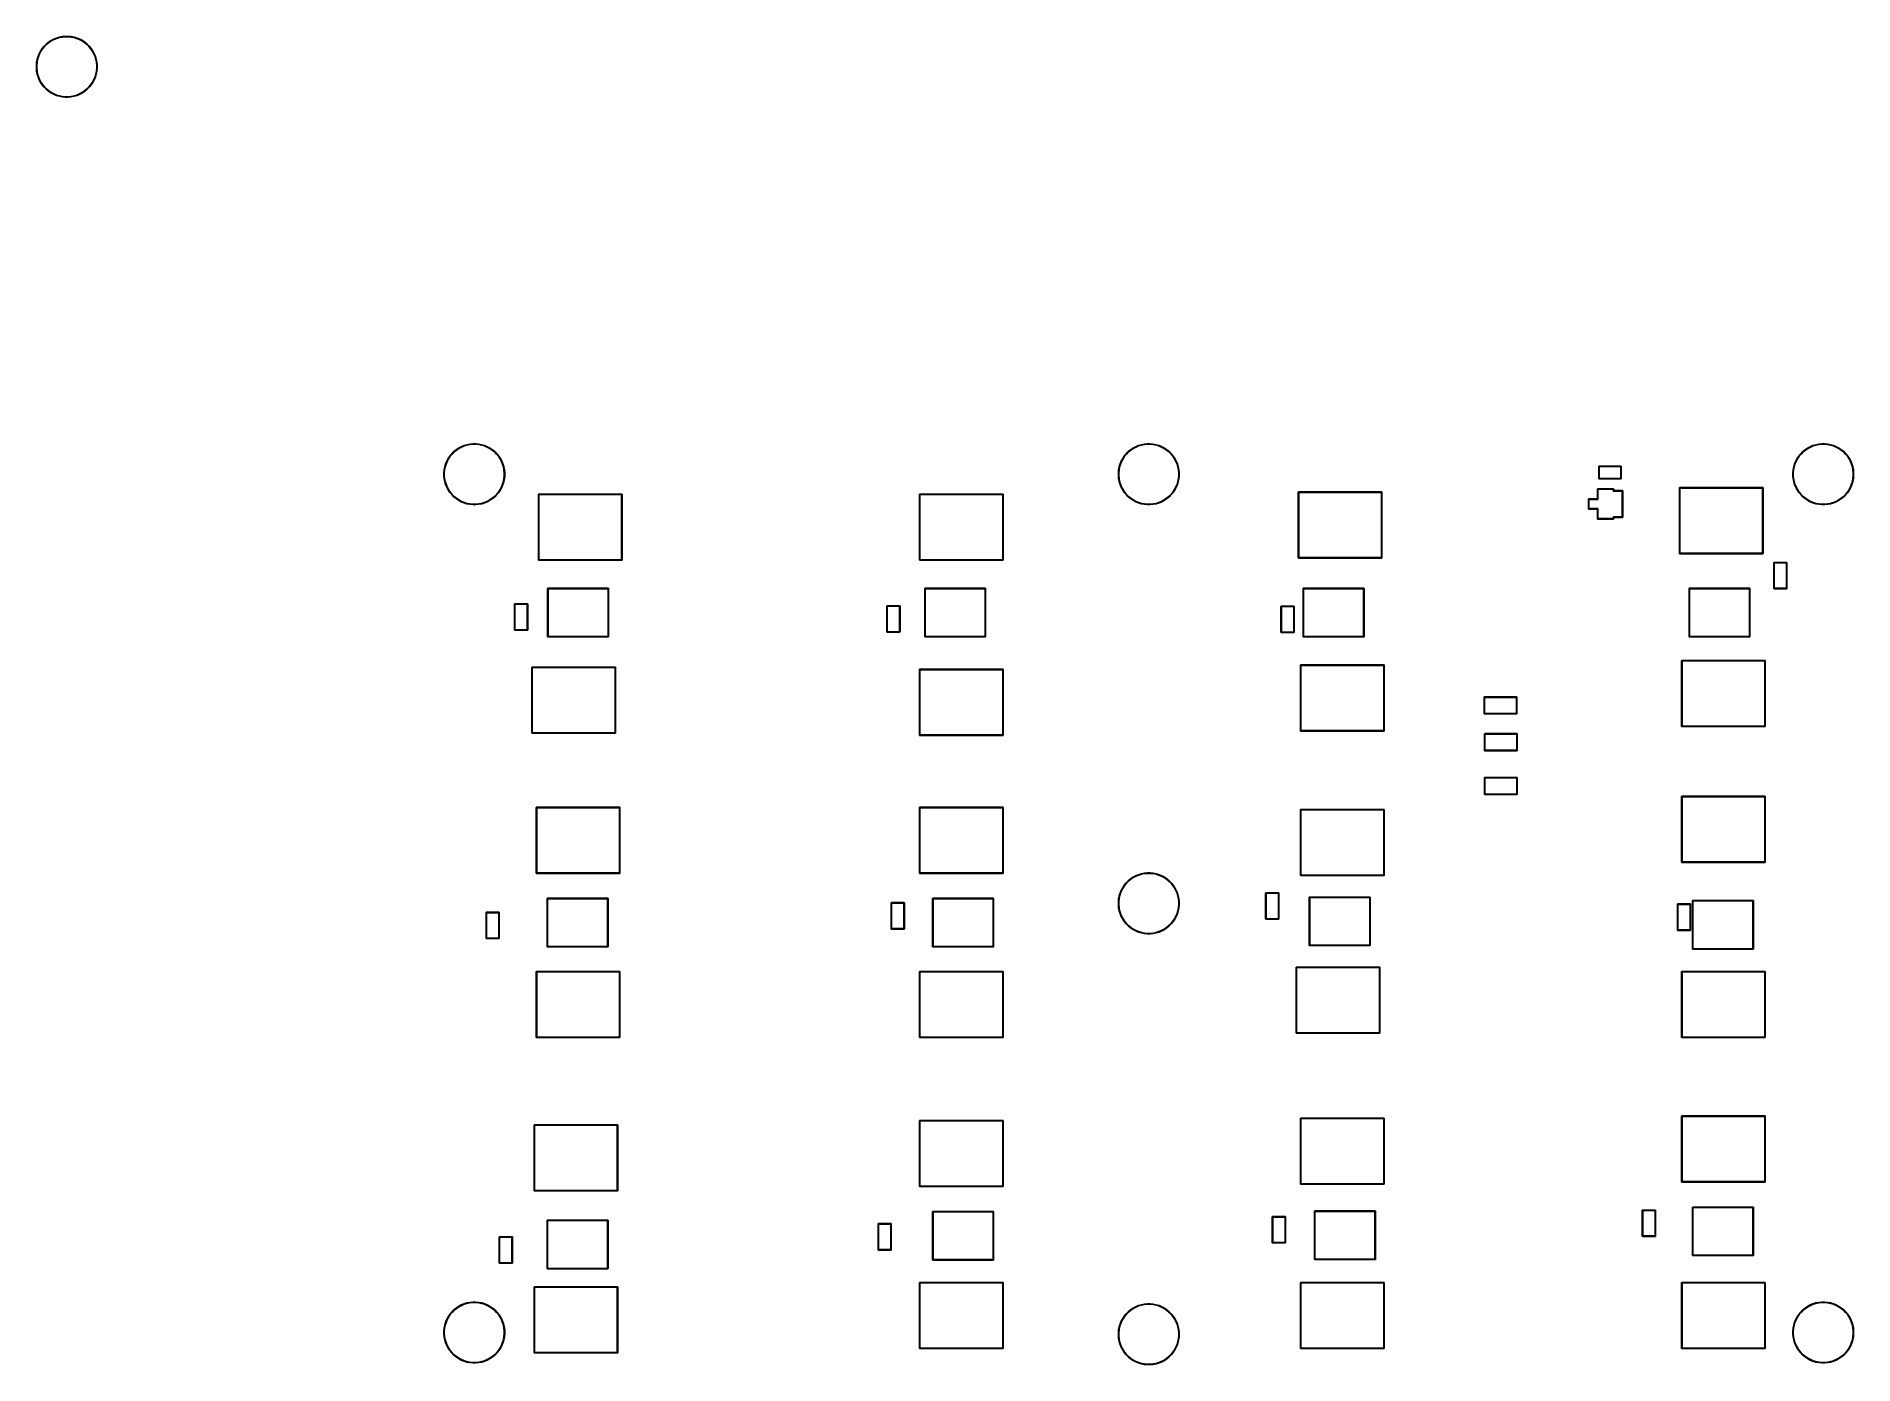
# Model space of a CAD drawing. Extents: x 0 to 8.17, y -5.97 to 0.
import ezdxf

# ---------------------------------------------------------------- set-up
doc = ezdxf.new("R2010")
doc.units = 0
doc.header["$MEASUREMENT"] = 0
doc.layers.add('BLACK', color=7, linetype='CONTINUOUS')

msp = doc.modelspace()

# ---------------------------------------------------------------- linework, layer by layer
at = {"layer": 'BLACK', "linetype": 'CONTINUOUS'}
for p, q in [((0.008, -0.0907), (0.0131, -0.0783)), ((0.0148, -0.0791), (0.0097, -0.0913)), ((0.0131, -0.0783), (0.0195, -0.0665)), ((0.021, -0.0674), (0.0148, -0.0791)), ((0.0195, -0.0665), (0.0269, -0.0553)), ((0.0284, -0.0564), (0.021, -0.0674)), ((0.0269, -0.0553), (0.0354, -0.0449)), ((0.0368, -0.0461), (0.0284, -0.0564)), ((0.0354, -0.0449), (0.0449, -0.0354)), ((0.0461, -0.0368), (0.0368, -0.0461)), ((0.0449, -0.0354), (0.0553, -0.0269)), ((0.0564, -0.0284), (0.0461, -0.0368)), ((0.0553, -0.0269), (0.0665, -0.0195)), ((0.0674, -0.021), (0.0564, -0.0284)), ((0.0665, -0.0195), (0.0783, -0.0131)), ((0.0791, -0.0148), (0.0674, -0.021)), ((0.0783, -0.0131), (0.0907, -0.008)), ((0.0913, -0.0097), (0.0791, -0.0148)), ((0.0907, -0.008), (0.1036, -0.0041)), ((0.104, -0.0059), (0.0913, -0.0097)), ((0.1036, -0.0041), (0.1167, -0.0015)), ((0.117, -0.0033), (0.104, -0.0059)), ((0.1167, -0.0015), (0.1301, -0.0002)), ((0.1302, -0.002), (0.117, -0.0033)), ((0.1301, -0.0002), (0.1435, -0.0002)), ((0.1434, -0.002), (0.1302, -0.002)), ((0.1566, -0.0033), (0.1434, -0.002)), ((0.1435, -0.0002), (0.1569, -0.0015)), ((0.1696, -0.0059), (0.1566, -0.0033)), ((0.1569, -0.0015), (0.1701, -0.0041)), ((0.1823, -0.0097), (0.1696, -0.0059)), ((0.1701, -0.0041), (0.1829, -0.008)), ((0.1945, -0.0148), (0.1823, -0.0097)), ((0.1829, -0.008), (0.1953, -0.0131)), ((0.2062, -0.021), (0.1945, -0.0148)), ((0.1953, -0.0131), (0.2071, -0.0195)), ((0.2172, -0.0284), (0.2062, -0.021)), ((0.2071, -0.0195), (0.2183, -0.0269)), ((0.2275, -0.0368), (0.2172, -0.0284)), ((0.2183, -0.0269), (0.2287, -0.0354)), ((0.2368, -0.0461), (0.2275, -0.0368)), ((0.2287, -0.0354), (0.2382, -0.0449)), ((0.2452, -0.0564), (0.2368, -0.0461)), ((0.2382, -0.0449), (0.2467, -0.0553)), ((0.2526, -0.0674), (0.2452, -0.0564)), ((0.2467, -0.0553), (0.2542, -0.0665)), ((0.2589, -0.0791), (0.2526, -0.0674)), ((0.2542, -0.0665), (0.2605, -0.0783)), ((0.2639, -0.0913), (0.2589, -0.0791)), ((0.2605, -0.0783), (0.2656, -0.0907)), ((0.0002, -0.1301), (0.0015, -0.1167)), ((0.0002, -0.1302), (0.0002, -0.1301)), ((0.0002, -0.1435), (0.0002, -0.1302)), ((0.0015, -0.1569), (0.0002, -0.1435)), ((0.0015, -0.1167), (0.0041, -0.1036)), ((0.0041, -0.1701), (0.0015, -0.1569)), ((0.0033, -0.117), (0.002, -0.1302)), ((0.002, -0.1302), (0.002, -0.1434)), ((0.002, -0.1434), (0.0033, -0.1566)), ((0.0059, -0.104), (0.0033, -0.117)), ((0.0033, -0.1566), (0.0059, -0.1696)), ((0.0041, -0.1036), (0.008, -0.0907)), ((0.0097, -0.0913), (0.0059, -0.104)), ((0.2678, -0.104), (0.2639, -0.0913)), ((0.2656, -0.0907), (0.2695, -0.1036)), ((0.2704, -0.117), (0.2678, -0.104)), ((0.2678, -0.1696), (0.2704, -0.1566)), ((0.2695, -0.1036), (0.2721, -0.1167)), ((0.2721, -0.1569), (0.2695, -0.1701)), ((0.2717, -0.1302), (0.2704, -0.117)), ((0.2704, -0.1566), (0.2717, -0.1434)), ((0.2717, -0.1434), (0.2717, -0.1302)), ((0.2721, -0.1167), (0.2735, -0.1301)), ((0.2735, -0.1435), (0.2721, -0.1569)), ((0.2735, -0.1301), (0.2735, -0.1435)), ((0.008, -0.1829), (0.0041, -0.1701)), ((0.0059, -0.1696), (0.0097, -0.1823)), ((0.0131, -0.1953), (0.008, -0.1829)), ((0.0097, -0.1823), (0.0148, -0.1945)), ((0.0195, -0.2071), (0.0131, -0.1953)), ((0.0148, -0.1945), (0.021, -0.2062)), ((0.0269, -0.2183), (0.0195, -0.2071)), ((0.021, -0.2062), (0.0284, -0.2172)), ((0.0354, -0.2287), (0.0269, -0.2183)), ((0.0284, -0.2172), (0.0368, -0.2275)), ((0.0449, -0.2382), (0.0354, -0.2287)), ((0.0368, -0.2275), (0.0461, -0.2368)), ((0.0553, -0.2467), (0.0449, -0.2382)), ((0.0461, -0.2368), (0.0564, -0.2452)), ((0.2172, -0.2452), (0.2275, -0.2368)), ((0.2287, -0.2382), (0.2183, -0.2467)), ((0.2275, -0.2368), (0.2368, -0.2275)), ((0.2382, -0.2287), (0.2287, -0.2382)), ((0.2368, -0.2275), (0.2452, -0.2172)), ((0.2467, -0.2183), (0.2382, -0.2287)), ((0.2452, -0.2172), (0.2526, -0.2062)), ((0.2542, -0.2071), (0.2467, -0.2183)), ((0.2526, -0.2062), (0.2589, -0.1945)), ((0.2605, -0.1953), (0.2542, -0.2071)), ((0.2589, -0.1945), (0.2639, -0.1823)), ((0.2656, -0.1829), (0.2605, -0.1953)), ((0.2639, -0.1823), (0.2678, -0.1696)), ((0.2695, -0.1701), (0.2656, -0.1829)), ((0.0665, -0.2542), (0.0553, -0.2467)), ((0.0564, -0.2452), (0.0674, -0.2526)), ((0.0783, -0.2605), (0.0665, -0.2542)), ((0.0674, -0.2526), (0.0791, -0.2589)), ((0.0907, -0.2656), (0.0783, -0.2605)), ((0.0791, -0.2589), (0.0913, -0.2639)), ((0.1036, -0.2695), (0.0907, -0.2656)), ((0.0913, -0.2639), (0.104, -0.2678)), ((0.1167, -0.2721), (0.1036, -0.2695)), ((0.104, -0.2678), (0.117, -0.2704)), ((0.1301, -0.2735), (0.1167, -0.2721)), ((0.117, -0.2704), (0.1302, -0.2717)), ((0.1435, -0.2735), (0.1301, -0.2735)), ((0.1302, -0.2717), (0.1434, -0.2717)), ((0.1434, -0.2717), (0.1566, -0.2704)), ((0.1569, -0.2721), (0.1435, -0.2735)), ((0.1566, -0.2704), (0.1696, -0.2678)), ((0.1701, -0.2695), (0.1569, -0.2721)), ((0.1696, -0.2678), (0.1823, -0.2639)), ((0.1829, -0.2656), (0.1701, -0.2695)), ((0.1823, -0.2639), (0.1945, -0.2589)), ((0.1953, -0.2605), (0.1829, -0.2656)), ((0.1945, -0.2589), (0.2062, -0.2526)), ((0.2071, -0.2542), (0.1953, -0.2605)), ((0.2062, -0.2526), (0.2172, -0.2452)), ((0.2183, -0.2467), (0.2071, -0.2542)), ((1.8586, -1.887), (1.8671, -1.8766)), ((1.8685, -1.8778), (1.8601, -1.8881)), ((1.8671, -1.8766), (1.8766, -1.8671)), ((1.8778, -1.8685), (1.8685, -1.8778)), ((1.8766, -1.8671), (1.887, -1.8586)), ((1.8881, -1.8601), (1.8778, -1.8685)), ((1.887, -1.8586), (1.8982, -1.8512)), ((1.8991, -1.8527), (1.8881, -1.8601)), ((1.8982, -1.8512), (1.91, -1.8448)), ((1.9108, -1.8465), (1.8991, -1.8527)), ((1.91, -1.8448), (1.9224, -1.8397)), ((1.923, -1.8414), (1.9108, -1.8465)), ((1.9224, -1.8397), (1.9353, -1.8358)), ((1.9357, -1.8375), (1.923, -1.8414)), ((1.9353, -1.8358), (1.9484, -1.8332)), ((1.9487, -1.835), (1.9357, -1.8375)), ((1.9484, -1.8332), (1.9618, -1.8319)), ((1.9619, -1.8337), (1.9487, -1.835)), ((1.9618, -1.8319), (1.9752, -1.8319)), ((1.9751, -1.8337), (1.9619, -1.8337)), ((1.9883, -1.835), (1.9751, -1.8337)), ((1.9752, -1.8319), (1.9886, -1.8332)), ((2.0013, -1.8375), (1.9883, -1.835)), ((1.9886, -1.8332), (2.0017, -1.8358)), ((2.014, -1.8414), (2.0013, -1.8375)), ((2.0017, -1.8358), (2.0146, -1.8397)), ((2.0262, -1.8465), (2.014, -1.8414)), ((2.0146, -1.8397), (2.027, -1.8448)), ((2.0379, -1.8527), (2.0262, -1.8465)), ((2.027, -1.8448), (2.0388, -1.8512)), ((2.0489, -1.8601), (2.0379, -1.8527)), ((2.0388, -1.8512), (2.05, -1.8586)), ((2.0592, -1.8685), (2.0489, -1.8601)), ((2.05, -1.8586), (2.0604, -1.8671)), ((2.0685, -1.8778), (2.0592, -1.8685)), ((2.0604, -1.8671), (2.0699, -1.8766)), ((2.0769, -1.8881), (2.0685, -1.8778)), ((2.0699, -1.8766), (2.0784, -1.887)), ((4.8901, -1.887), (4.8986, -1.8766)), ((4.9, -1.8778), (4.8916, -1.8881)), ((4.8986, -1.8766), (4.9081, -1.8671)), ((4.9093, -1.8685), (4.9, -1.8778)), ((4.9081, -1.8671), (4.9185, -1.8586)), ((4.9196, -1.8601), (4.9093, -1.8685)), ((4.9185, -1.8586), (4.9297, -1.8512)), ((4.9306, -1.8527), (4.9196, -1.8601)), ((4.9297, -1.8512), (4.9415, -1.8448)), ((4.9423, -1.8465), (4.9306, -1.8527)), ((4.9415, -1.8448), (4.9539, -1.8397)), ((4.9545, -1.8414), (4.9423, -1.8465)), ((4.9539, -1.8397), (4.9668, -1.8358)), ((4.9672, -1.8375), (4.9545, -1.8414)), ((4.9668, -1.8358), (4.9799, -1.8332)), ((4.9802, -1.835), (4.9672, -1.8375)), ((4.9799, -1.8332), (4.9933, -1.8319)), ((4.9934, -1.8337), (4.9802, -1.835)), ((4.9933, -1.8319), (5.0067, -1.8319)), ((5.0066, -1.8337), (4.9934, -1.8337)), ((5.0198, -1.835), (5.0066, -1.8337)), ((5.0067, -1.8319), (5.0201, -1.8332)), ((5.0328, -1.8375), (5.0198, -1.835)), ((5.0201, -1.8332), (5.0332, -1.8358)), ((5.0455, -1.8414), (5.0328, -1.8375)), ((5.0332, -1.8358), (5.0461, -1.8397)), ((5.0577, -1.8465), (5.0455, -1.8414)), ((5.0461, -1.8397), (5.0585, -1.8448)), ((5.0694, -1.8527), (5.0577, -1.8465)), ((5.0585, -1.8448), (5.0703, -1.8512)), ((5.0804, -1.8601), (5.0694, -1.8527)), ((5.0703, -1.8512), (5.0815, -1.8586)), ((5.0907, -1.8685), (5.0804, -1.8601)), ((5.0815, -1.8586), (5.0919, -1.8671)), ((5.1, -1.8778), (5.0907, -1.8685)), ((5.0919, -1.8671), (5.1014, -1.8766)), ((5.1084, -1.8881), (5.1, -1.8778)), ((5.1014, -1.8766), (5.1099, -1.887)), ((7.9216, -1.887), (7.9301, -1.8766)), ((7.9315, -1.8778), (7.9231, -1.8881)), ((7.9301, -1.8766), (7.9396, -1.8671)), ((7.9408, -1.8685), (7.9315, -1.8778)), ((7.9396, -1.8671), (7.95, -1.8586)), ((7.9511, -1.8601), (7.9408, -1.8685)), ((7.95, -1.8586), (7.9612, -1.8512)), ((7.9621, -1.8527), (7.9511, -1.8601)), ((7.9612, -1.8512), (7.973, -1.8448)), ((7.9738, -1.8465), (7.9621, -1.8527)), ((7.973, -1.8448), (7.9854, -1.8397)), ((7.986, -1.8414), (7.9738, -1.8465)), ((7.9854, -1.8397), (7.9983, -1.8358)), ((7.9987, -1.8375), (7.986, -1.8414)), ((7.9983, -1.8358), (8.0114, -1.8332)), ((8.0117, -1.835), (7.9987, -1.8375)), ((8.0114, -1.8332), (8.0248, -1.8319)), ((8.0249, -1.8337), (8.0117, -1.835)), ((8.0248, -1.8319), (8.0382, -1.8319)), ((8.0381, -1.8337), (8.0249, -1.8337)), ((8.0513, -1.835), (8.0381, -1.8337)), ((8.0382, -1.8319), (8.0516, -1.8332)), ((8.0643, -1.8375), (8.0513, -1.835)), ((8.0516, -1.8332), (8.0647, -1.8358)), ((8.077, -1.8414), (8.0643, -1.8375)), ((8.0647, -1.8358), (8.0776, -1.8397)), ((8.0892, -1.8465), (8.077, -1.8414)), ((8.0776, -1.8397), (8.09, -1.8448)), ((8.1009, -1.8527), (8.0892, -1.8465)), ((8.09, -1.8448), (8.1018, -1.8512)), ((8.1119, -1.8601), (8.1009, -1.8527)), ((8.1018, -1.8512), (8.113, -1.8586)), ((8.1222, -1.8685), (8.1119, -1.8601)), ((8.113, -1.8586), (8.1234, -1.8671)), ((8.1315, -1.8778), (8.1222, -1.8685)), ((8.1234, -1.8671), (8.1329, -1.8766)), ((8.1399, -1.8881), (8.1315, -1.8778)), ((8.1329, -1.8766), (8.1414, -1.887)), ((1.8319, -1.9618), (1.8332, -1.9484)), ((1.8332, -1.9484), (1.8358, -1.9353)), ((1.835, -1.9487), (1.8337, -1.9619)), ((1.8375, -1.9357), (1.835, -1.9487)), ((1.8358, -1.9353), (1.8397, -1.9224)), ((1.8414, -1.923), (1.8375, -1.9357)), ((1.8397, -1.9224), (1.8448, -1.91)), ((1.8465, -1.9108), (1.8414, -1.923)), ((1.8448, -1.91), (1.8512, -1.8982)), ((1.8527, -1.8991), (1.8465, -1.9108)), ((1.8512, -1.8982), (1.8586, -1.887)), ((1.8601, -1.8881), (1.8527, -1.8991)), ((2.0843, -1.8991), (2.0769, -1.8881)), ((2.0784, -1.887), (2.0859, -1.8982)), ((2.0905, -1.9108), (2.0843, -1.8991)), ((2.0859, -1.8982), (2.0922, -1.91)), ((2.0956, -1.923), (2.0905, -1.9108)), ((2.0922, -1.91), (2.0973, -1.9224)), ((2.0995, -1.9357), (2.0956, -1.923)), ((2.0973, -1.9224), (2.1012, -1.9353)), ((2.102, -1.9487), (2.0995, -1.9357)), ((2.1012, -1.9353), (2.1038, -1.9484)), ((2.1033, -1.9619), (2.102, -1.9487)), ((2.1038, -1.9484), (2.1052, -1.9618)), ((4.8634, -1.9618), (4.8647, -1.9484)), ((4.8647, -1.9484), (4.8673, -1.9353)), ((4.8665, -1.9487), (4.8652, -1.9619)), ((4.869, -1.9357), (4.8665, -1.9487)), ((4.8673, -1.9353), (4.8712, -1.9224)), ((4.8729, -1.923), (4.869, -1.9357)), ((4.8712, -1.9224), (4.8763, -1.91)), ((4.878, -1.9108), (4.8729, -1.923)), ((4.8763, -1.91), (4.8827, -1.8982)), ((4.8842, -1.8991), (4.878, -1.9108)), ((4.8827, -1.8982), (4.8901, -1.887)), ((4.8916, -1.8881), (4.8842, -1.8991)), ((5.1158, -1.8991), (5.1084, -1.8881)), ((5.1099, -1.887), (5.1173, -1.8982)), ((5.122, -1.9108), (5.1158, -1.8991)), ((5.1173, -1.8982), (5.1237, -1.91)), ((5.1271, -1.923), (5.122, -1.9108)), ((5.1237, -1.91), (5.1288, -1.9224)), ((5.131, -1.9357), (5.1271, -1.923)), ((5.1288, -1.9224), (5.1327, -1.9353)), ((5.1335, -1.9487), (5.131, -1.9357)), ((5.1327, -1.9353), (5.1353, -1.9484)), ((5.1348, -1.9619), (5.1335, -1.9487)), ((5.1353, -1.9484), (5.1366, -1.9618)), ((7.0226, -1.9331), (7.0227, -1.9327)), ((7.0226, -1.9882), (7.0226, -1.9331)), ((7.0227, -1.9327), (7.0232, -1.9322)), ((7.0232, -1.9322), (7.0236, -1.9321)), ((7.0236, -1.9321), (7.122, -1.9321)), ((7.0246, -1.9341), (7.0246, -1.9872)), ((7.1211, -1.9341), (7.0246, -1.9341)), ((7.1211, -1.9872), (7.1211, -1.9341)), ((7.122, -1.9321), (7.1224, -1.9322)), ((7.1224, -1.9322), (7.123, -1.9327)), ((7.123, -1.9327), (7.123, -1.9331)), ((7.123, -1.9331), (7.123, -1.9882)), ((7.8948, -1.9618), (7.8962, -1.9484)), ((7.8962, -1.9484), (7.8988, -1.9353)), ((7.898, -1.9487), (7.8967, -1.9619)), ((7.9005, -1.9357), (7.898, -1.9487)), ((7.8988, -1.9353), (7.9027, -1.9224)), ((7.9044, -1.923), (7.9005, -1.9357)), ((7.9027, -1.9224), (7.9078, -1.91)), ((7.9095, -1.9108), (7.9044, -1.923)), ((7.9078, -1.91), (7.9141, -1.8982)), ((7.9157, -1.8991), (7.9095, -1.9108)), ((7.9141, -1.8982), (7.9216, -1.887)), ((7.9231, -1.8881), (7.9157, -1.8991)), ((8.1473, -1.8991), (8.1399, -1.8881)), ((8.1414, -1.887), (8.1488, -1.8982)), ((8.1535, -1.9108), (8.1473, -1.8991)), ((8.1488, -1.8982), (8.1552, -1.91)), ((8.1586, -1.923), (8.1535, -1.9108)), ((8.1552, -1.91), (8.1603, -1.9224)), ((8.1625, -1.9357), (8.1586, -1.923)), ((8.1603, -1.9224), (8.1642, -1.9353)), ((8.165, -1.9487), (8.1625, -1.9357)), ((8.1642, -1.9353), (8.1668, -1.9484)), ((8.1663, -1.9619), (8.165, -1.9487)), ((8.1668, -1.9484), (8.1681, -1.9618)), ((1.8319, -1.9619), (1.8319, -1.9618)), ((1.8319, -1.9752), (1.8319, -1.9619)), ((1.8332, -1.9886), (1.8319, -1.9752)), ((1.8358, -2.0017), (1.8332, -1.9886)), ((1.8337, -1.9619), (1.8337, -1.9751)), ((1.8337, -1.9751), (1.835, -1.9883)), ((1.835, -1.9883), (1.8375, -2.0013)), ((1.8397, -2.0146), (1.8358, -2.0017)), ((1.8375, -2.0013), (1.8414, -2.014)), ((1.8448, -2.027), (1.8397, -2.0146)), ((1.8414, -2.014), (1.8465, -2.0262)), ((1.8512, -2.0388), (1.8448, -2.027)), ((1.8465, -2.0262), (1.8527, -2.0379)), ((1.8586, -2.05), (1.8512, -2.0388)), ((1.8527, -2.0379), (1.8601, -2.0489)), ((2.0769, -2.0489), (2.0843, -2.0379)), ((2.0859, -2.0388), (2.0784, -2.05)), ((2.0843, -2.0379), (2.0905, -2.0262)), ((2.0922, -2.027), (2.0859, -2.0388)), ((2.0905, -2.0262), (2.0956, -2.014)), ((2.0973, -2.0146), (2.0922, -2.027)), ((2.0956, -2.014), (2.0995, -2.0013)), ((2.1012, -2.0017), (2.0973, -2.0146)), ((2.0995, -2.0013), (2.102, -1.9883)), ((2.1038, -1.9886), (2.1012, -2.0017)), ((2.102, -1.9883), (2.1033, -1.9751)), ((2.1033, -1.9751), (2.1033, -1.9619)), ((2.1052, -1.9752), (2.1038, -1.9886)), ((2.1052, -1.9618), (2.1052, -1.9752)), ((4.8634, -1.9619), (4.8634, -1.9618)), ((4.8634, -1.9752), (4.8634, -1.9619)), ((4.8647, -1.9886), (4.8634, -1.9752)), ((4.8673, -2.0017), (4.8647, -1.9886)), ((4.8652, -1.9619), (4.8652, -1.9751)), ((4.8652, -1.9751), (4.8665, -1.9883)), ((4.8665, -1.9883), (4.869, -2.0013)), ((4.8712, -2.0146), (4.8673, -2.0017)), ((4.869, -2.0013), (4.8729, -2.014)), ((4.8763, -2.027), (4.8712, -2.0146)), ((4.8729, -2.014), (4.878, -2.0262)), ((4.8827, -2.0388), (4.8763, -2.027)), ((4.878, -2.0262), (4.8842, -2.0379)), ((4.8901, -2.05), (4.8827, -2.0388)), ((4.8842, -2.0379), (4.8916, -2.0489)), ((5.1084, -2.0489), (5.1158, -2.0379)), ((5.1173, -2.0388), (5.1099, -2.05)), ((5.1158, -2.0379), (5.122, -2.0262)), ((5.1237, -2.027), (5.1173, -2.0388)), ((5.122, -2.0262), (5.1271, -2.014)), ((5.1288, -2.0146), (5.1237, -2.027)), ((5.1271, -2.014), (5.131, -2.0013)), ((5.1327, -2.0017), (5.1288, -2.0146)), ((5.131, -2.0013), (5.1335, -1.9883)), ((5.1353, -1.9886), (5.1327, -2.0017)), ((5.1335, -1.9883), (5.1348, -1.9751)), ((5.1348, -1.9751), (5.1348, -1.9619)), ((5.1366, -1.9752), (5.1353, -1.9886)), ((5.1366, -1.9618), (5.1366, -1.9752)), ((7.0167, -2.0354), (7.0168, -2.0351)), ((7.0167, -2.0797), (7.0167, -2.0354)), ((7.0168, -2.0351), (7.0173, -2.0345)), ((7.0173, -2.0345), (7.0177, -2.0344)), ((7.0177, -2.0344), (7.0886, -2.0344)), ((7.0187, -2.0364), (7.0187, -2.0807)), ((7.0876, -2.0364), (7.0187, -2.0364)), ((7.0227, -1.9886), (7.0226, -1.9882)), ((7.0232, -1.9891), (7.0227, -1.9886)), ((7.0236, -1.9892), (7.0232, -1.9891)), ((7.122, -1.9892), (7.0236, -1.9892)), ((7.0246, -1.9872), (7.1211, -1.9872)), ((7.0876, -2.0433), (7.0876, -2.0364)), ((7.0886, -2.0344), (7.089, -2.0345)), ((7.089, -2.0345), (7.0895, -2.0351)), ((7.0895, -2.0351), (7.0896, -2.0354)), ((7.0896, -2.0354), (7.0896, -2.0423)), ((7.1224, -1.9891), (7.122, -1.9892)), ((7.123, -1.9886), (7.1224, -1.9891)), ((7.123, -1.9882), (7.123, -1.9886)), ((7.3848, -2.0295), (7.3849, -2.0292)), ((7.3848, -2.0394), (7.3848, -2.0295)), ((7.3848, -2.315), (7.3848, -2.0394)), ((7.3849, -2.0292), (7.3855, -2.0286)), ((7.3855, -2.0286), (7.3858, -2.0285)), ((7.3858, -2.0285), (7.3957, -2.0285)), ((7.3868, -2.0305), (7.3868, -2.0394)), ((7.3957, -2.0305), (7.3868, -2.0305)), ((7.3868, -2.0394), (7.3868, -2.315)), ((7.3957, -2.0285), (7.75, -2.0285)), ((7.75, -2.0305), (7.3957, -2.0305)), ((7.75, -2.0285), (7.7598, -2.0285)), ((7.7589, -2.0305), (7.75, -2.0305)), ((7.7589, -2.0394), (7.7589, -2.0305)), ((7.7589, -2.315), (7.7589, -2.0394)), ((7.7598, -2.0285), (7.7602, -2.0286)), ((7.7602, -2.0286), (7.7608, -2.0292)), ((7.7608, -2.0292), (7.7608, -2.0295)), ((7.7608, -2.0295), (7.7608, -2.0394)), ((7.7608, -2.0394), (7.7608, -2.315)), ((7.8948, -1.9619), (7.8948, -1.9618)), ((7.8948, -1.9752), (7.8948, -1.9619)), ((7.8962, -1.9886), (7.8948, -1.9752)), ((7.8988, -2.0017), (7.8962, -1.9886)), ((7.8967, -1.9619), (7.8967, -1.9751)), ((7.8967, -1.9751), (7.898, -1.9883)), ((7.898, -1.9883), (7.9005, -2.0013)), ((7.9027, -2.0146), (7.8988, -2.0017)), ((7.9005, -2.0013), (7.9044, -2.014)), ((7.9078, -2.027), (7.9027, -2.0146)), ((7.9044, -2.014), (7.9095, -2.0262)), ((7.9141, -2.0388), (7.9078, -2.027)), ((7.9095, -2.0262), (7.9157, -2.0379)), ((7.9216, -2.05), (7.9141, -2.0388)), ((7.9157, -2.0379), (7.9231, -2.0489)), ((8.1399, -2.0489), (8.1473, -2.0379)), ((8.1488, -2.0388), (8.1414, -2.05)), ((8.1473, -2.0379), (8.1535, -2.0262)), ((8.1552, -2.027), (8.1488, -2.0388)), ((8.1535, -2.0262), (8.1586, -2.014)), ((8.1603, -2.0146), (8.1552, -2.027)), ((8.1586, -2.014), (8.1625, -2.0013)), ((8.1642, -2.0017), (8.1603, -2.0146)), ((8.1625, -2.0013), (8.165, -1.9883)), ((8.1668, -1.9886), (8.1642, -2.0017)), ((8.165, -1.9883), (8.1663, -1.9751)), ((8.1663, -1.9751), (8.1663, -1.9619)), ((8.1681, -1.9752), (8.1668, -1.9886)), ((8.1681, -1.9618), (8.1681, -1.9752)), ((1.8671, -2.0604), (1.8586, -2.05)), ((1.8601, -2.0489), (1.8685, -2.0592)), ((1.8766, -2.0699), (1.8671, -2.0604)), ((1.8685, -2.0592), (1.8778, -2.0685)), ((1.887, -2.0784), (1.8766, -2.0699)), ((1.8778, -2.0685), (1.8881, -2.0769)), ((1.8982, -2.0859), (1.887, -2.0784)), ((1.8881, -2.0769), (1.8991, -2.0843)), ((1.91, -2.0922), (1.8982, -2.0859)), ((1.8991, -2.0843), (1.9108, -2.0905)), ((1.9224, -2.0973), (1.91, -2.0922)), ((1.9108, -2.0905), (1.923, -2.0956)), ((1.9353, -2.1012), (1.9224, -2.0973)), ((1.923, -2.0956), (1.9357, -2.0995)), ((1.9484, -2.1038), (1.9353, -2.1012)), ((1.9357, -2.0995), (1.9487, -2.102)), ((1.9618, -2.1052), (1.9484, -2.1038)), ((1.9487, -2.102), (1.9619, -2.1033)), ((1.9752, -2.1052), (1.9618, -2.1052)), ((1.9619, -2.1033), (1.9751, -2.1033)), ((1.9751, -2.1033), (1.9883, -2.102)), ((1.9886, -2.1038), (1.9752, -2.1052)), ((1.9883, -2.102), (2.0013, -2.0995)), ((2.0017, -2.1012), (1.9886, -2.1038)), ((2.0013, -2.0995), (2.014, -2.0956)), ((2.0146, -2.0973), (2.0017, -2.1012)), ((2.014, -2.0956), (2.0262, -2.0905)), ((2.027, -2.0922), (2.0146, -2.0973)), ((2.0262, -2.0905), (2.0379, -2.0843)), ((2.0388, -2.0859), (2.027, -2.0922)), ((2.0379, -2.0843), (2.0489, -2.0769)), ((2.05, -2.0784), (2.0388, -2.0859)), ((2.0489, -2.0769), (2.0592, -2.0685)), ((2.0604, -2.0699), (2.05, -2.0784)), ((2.0592, -2.0685), (2.0685, -2.0592)), ((2.0699, -2.0604), (2.0604, -2.0699)), ((2.0685, -2.0592), (2.0769, -2.0489)), ((2.0784, -2.05), (2.0699, -2.0604)), ((2.2569, -2.0591), (2.257, -2.0587)), ((2.2569, -2.0689), (2.2569, -2.0591)), ((2.2569, -2.3445), (2.2569, -2.0689)), ((2.257, -2.0587), (2.2575, -2.0581)), ((2.2575, -2.0581), (2.2579, -2.0581)), ((2.2579, -2.0581), (2.2677, -2.0581)), ((2.2589, -2.06), (2.2589, -2.0689)), ((2.2677, -2.06), (2.2589, -2.06)), ((2.2589, -2.0689), (2.2589, -2.3445)), ((2.2677, -2.0581), (2.622, -2.0581)), ((2.622, -2.06), (2.2677, -2.06)), ((2.622, -2.0581), (2.6319, -2.0581)), ((2.6309, -2.06), (2.622, -2.06)), ((2.6309, -2.0689), (2.6309, -2.06)), ((2.6309, -2.3445), (2.6309, -2.0689)), ((2.6319, -2.0581), (2.6323, -2.0581)), ((2.6323, -2.0581), (2.6328, -2.0587)), ((2.6328, -2.0587), (2.6329, -2.0591)), ((2.6329, -2.0591), (2.6329, -2.0689)), ((2.6329, -2.0689), (2.6329, -2.3445)), ((3.9695, -2.0591), (3.9696, -2.0587)), ((3.9695, -2.0689), (3.9695, -2.0591)), ((3.9695, -2.3445), (3.9695, -2.0689)), ((3.9696, -2.0587), (3.9701, -2.0581)), ((3.9701, -2.0581), (3.9705, -2.0581)), ((3.9705, -2.0581), (3.9803, -2.0581)), ((3.9715, -2.06), (3.9715, -2.0689)), ((3.9803, -2.06), (3.9715, -2.06)), ((3.9715, -2.0689), (3.9715, -2.3445)), ((3.9803, -2.0581), (4.3346, -2.0581)), ((4.3346, -2.06), (3.9803, -2.06)), ((4.3346, -2.0581), (4.3445, -2.0581)), ((4.3435, -2.06), (4.3346, -2.06)), ((4.3435, -2.0689), (4.3435, -2.06)), ((4.3435, -2.3445), (4.3435, -2.0689)), ((4.3445, -2.0581), (4.3449, -2.0581)), ((4.3449, -2.0581), (4.3454, -2.0587)), ((4.3454, -2.0587), (4.3455, -2.0591)), ((4.3455, -2.0591), (4.3455, -2.0689)), ((4.3455, -2.0689), (4.3455, -2.3445)), ((4.8986, -2.0604), (4.8901, -2.05)), ((4.8916, -2.0489), (4.9, -2.0592)), ((4.9081, -2.0699), (4.8986, -2.0604)), ((4.9, -2.0592), (4.9093, -2.0685)), ((4.9185, -2.0784), (4.9081, -2.0699)), ((4.9093, -2.0685), (4.9196, -2.0769)), ((4.9297, -2.0859), (4.9185, -2.0784)), ((4.9196, -2.0769), (4.9306, -2.0843)), ((4.9415, -2.0922), (4.9297, -2.0859)), ((4.9306, -2.0843), (4.9423, -2.0905)), ((4.9539, -2.0973), (4.9415, -2.0922)), ((4.9423, -2.0905), (4.9545, -2.0956)), ((4.9668, -2.1012), (4.9539, -2.0973)), ((4.9545, -2.0956), (4.9672, -2.0995)), ((4.9799, -2.1038), (4.9668, -2.1012)), ((4.9672, -2.0995), (4.9802, -2.102)), ((4.9933, -2.1052), (4.9799, -2.1038)), ((4.9802, -2.102), (4.9934, -2.1033)), ((5.0067, -2.1052), (4.9933, -2.1052)), ((4.9934, -2.1033), (5.0066, -2.1033)), ((5.0066, -2.1033), (5.0198, -2.102)), ((5.0201, -2.1038), (5.0067, -2.1052)), ((5.0198, -2.102), (5.0328, -2.0995)), ((5.0332, -2.1012), (5.0201, -2.1038)), ((5.0328, -2.0995), (5.0455, -2.0956)), ((5.0461, -2.0973), (5.0332, -2.1012)), ((5.0455, -2.0956), (5.0577, -2.0905)), ((5.0585, -2.0922), (5.0461, -2.0973)), ((5.0577, -2.0905), (5.0694, -2.0843)), ((5.0703, -2.0859), (5.0585, -2.0922)), ((5.0694, -2.0843), (5.0804, -2.0769)), ((5.0815, -2.0784), (5.0703, -2.0859)), ((5.0804, -2.0769), (5.0907, -2.0685)), ((5.0919, -2.0699), (5.0815, -2.0784)), ((5.0907, -2.0685), (5.1, -2.0592)), ((5.1014, -2.0604), (5.0919, -2.0699)), ((5.1, -2.0592), (5.1084, -2.0489)), ((5.1099, -2.05), (5.1014, -2.0604)), ((5.6722, -2.0492), (5.6723, -2.0488)), ((5.6722, -2.0591), (5.6722, -2.0492)), ((5.6722, -2.3346), (5.6722, -2.0591)), ((5.6723, -2.0488), (5.6729, -2.0483)), ((5.6729, -2.0483), (5.6732, -2.0482)), ((5.6732, -2.0482), (5.6831, -2.0482)), ((5.6742, -2.0502), (5.6742, -2.0591)), ((5.6831, -2.0502), (5.6742, -2.0502)), ((5.6742, -2.0591), (5.6742, -2.3346)), ((5.6831, -2.0482), (6.0374, -2.0482)), ((6.0374, -2.0502), (5.6831, -2.0502)), ((6.0374, -2.0482), (6.0472, -2.0482)), ((6.0463, -2.0502), (6.0374, -2.0502)), ((6.0463, -2.0591), (6.0463, -2.0502)), ((6.0463, -2.3346), (6.0463, -2.0591)), ((6.0472, -2.0482), (6.0476, -2.0483)), ((6.0476, -2.0483), (6.0482, -2.0488)), ((6.0482, -2.0488), (6.0482, -2.0492)), ((6.0482, -2.0492), (6.0482, -2.0591)), ((6.0482, -2.0591), (6.0482, -2.3346)), ((6.9762, -2.0807), (6.9763, -2.0803)), ((6.9762, -2.124), (6.9762, -2.0807)), ((6.9763, -2.0803), (6.9768, -2.0798)), ((6.9768, -2.0798), (6.9772, -2.0797)), ((6.9772, -2.0797), (7.0167, -2.0797)), ((7.0177, -2.0817), (6.9781, -2.0817)), ((6.9781, -2.0817), (6.9781, -2.123)), ((6.9781, -2.123), (7.0177, -2.123)), ((7.0181, -2.0816), (7.0177, -2.0817)), ((7.0177, -2.123), (7.0181, -2.1231)), ((7.0186, -2.0811), (7.0181, -2.0816)), ((7.0181, -2.1231), (7.0186, -2.1236)), ((7.0187, -2.0807), (7.0186, -2.0811)), ((7.0186, -2.1236), (7.0187, -2.124)), ((7.0877, -2.0437), (7.0876, -2.0433)), ((7.0882, -2.0442), (7.0877, -2.0437)), ((7.0886, -2.0443), (7.0882, -2.0442)), ((7.1281, -2.0443), (7.0886, -2.0443)), ((7.0896, -2.0423), (7.1291, -2.0423)), ((7.1281, -2.1604), (7.1281, -2.0443)), ((7.1291, -2.0423), (7.1295, -2.0424)), ((7.1295, -2.0424), (7.13, -2.0429)), ((7.13, -2.0429), (7.1301, -2.0433)), ((7.1301, -2.0433), (7.1301, -2.1614)), ((7.9301, -2.0604), (7.9216, -2.05)), ((7.9231, -2.0489), (7.9315, -2.0592)), ((7.9396, -2.0699), (7.9301, -2.0604)), ((7.9315, -2.0592), (7.9408, -2.0685)), ((7.95, -2.0784), (7.9396, -2.0699)), ((7.9408, -2.0685), (7.9511, -2.0769)), ((7.9612, -2.0859), (7.95, -2.0784)), ((7.9511, -2.0769), (7.9621, -2.0843)), ((7.973, -2.0922), (7.9612, -2.0859)), ((7.9621, -2.0843), (7.9738, -2.0905)), ((7.9854, -2.0973), (7.973, -2.0922)), ((7.9738, -2.0905), (7.986, -2.0956)), ((7.9983, -2.1012), (7.9854, -2.0973)), ((7.986, -2.0956), (7.9987, -2.0995)), ((8.0114, -2.1038), (7.9983, -2.1012)), ((7.9987, -2.0995), (8.0117, -2.102)), ((8.0248, -2.1052), (8.0114, -2.1038)), ((8.0117, -2.102), (8.0249, -2.1033)), ((8.0382, -2.1052), (8.0248, -2.1052)), ((8.0249, -2.1033), (8.0381, -2.1033)), ((8.0381, -2.1033), (8.0513, -2.102)), ((8.0516, -2.1038), (8.0382, -2.1052)), ((8.0513, -2.102), (8.0643, -2.0995)), ((8.0647, -2.1012), (8.0516, -2.1038)), ((8.0643, -2.0995), (8.077, -2.0956)), ((8.0776, -2.0973), (8.0647, -2.1012)), ((8.077, -2.0956), (8.0892, -2.0905)), ((8.09, -2.0922), (8.0776, -2.0973)), ((8.0892, -2.0905), (8.1009, -2.0843)), ((8.1018, -2.0859), (8.09, -2.0922)), ((8.1009, -2.0843), (8.1119, -2.0769)), ((8.113, -2.0784), (8.1018, -2.0859)), ((8.1119, -2.0769), (8.1222, -2.0685)), ((8.1234, -2.0699), (8.113, -2.0784)), ((8.1222, -2.0685), (8.1315, -2.0592)), ((8.1329, -2.0604), (8.1234, -2.0699)), ((8.1315, -2.0592), (8.1399, -2.0489)), ((8.1414, -2.05), (8.1329, -2.0604)), ((6.9763, -2.1244), (6.9762, -2.124)), ((6.9768, -2.1249), (6.9763, -2.1244)), ((6.9772, -2.125), (6.9768, -2.1249)), ((7.0167, -2.125), (6.9772, -2.125)), ((7.0167, -2.1693), (7.0167, -2.125)), ((7.0168, -2.1697), (7.0167, -2.1693)), ((7.0173, -2.1702), (7.0168, -2.1697)), ((7.0177, -2.1703), (7.0173, -2.1702)), ((7.0886, -2.1703), (7.0177, -2.1703)), ((7.0187, -2.124), (7.0187, -2.1683)), ((7.0187, -2.1683), (7.0876, -2.1683)), ((7.0876, -2.1614), (7.0877, -2.161)), ((7.0876, -2.1683), (7.0876, -2.1614)), ((7.0877, -2.161), (7.0882, -2.1605)), ((7.0882, -2.1605), (7.0886, -2.1604)), ((7.0886, -2.1604), (7.1281, -2.1604)), ((7.089, -2.1702), (7.0886, -2.1703)), ((7.0895, -2.1697), (7.089, -2.1702)), ((7.0896, -2.1693), (7.0895, -2.1697)), ((7.1291, -2.1624), (7.0896, -2.1624)), ((7.0896, -2.1624), (7.0896, -2.1693)), ((7.1295, -2.1623), (7.1291, -2.1624)), ((7.13, -2.1618), (7.1295, -2.1623)), ((7.1301, -2.1614), (7.13, -2.1618)), ((2.2569, -2.3543), (2.2569, -2.3445)), ((2.257, -2.3547), (2.2569, -2.3543)), ((2.2575, -2.3552), (2.257, -2.3547)), ((2.2579, -2.3553), (2.2575, -2.3552)), ((2.2677, -2.3553), (2.2579, -2.3553)), ((2.2589, -2.3445), (2.2589, -2.3533)), ((2.2589, -2.3533), (2.2677, -2.3533)), ((2.2677, -2.3533), (2.622, -2.3533)), ((2.622, -2.3553), (2.2677, -2.3553)), ((2.622, -2.3533), (2.6309, -2.3533)), ((2.6319, -2.3553), (2.622, -2.3553)), ((2.6309, -2.3533), (2.6309, -2.3445)), ((2.6323, -2.3552), (2.6319, -2.3553)), ((2.6328, -2.3547), (2.6323, -2.3552)), ((2.6329, -2.3543), (2.6328, -2.3547)), ((2.6329, -2.3445), (2.6329, -2.3543)), ((3.9695, -2.3543), (3.9695, -2.3445)), ((3.9696, -2.3547), (3.9695, -2.3543)), ((3.9701, -2.3552), (3.9696, -2.3547)), ((3.9705, -2.3553), (3.9701, -2.3552)), ((3.9803, -2.3553), (3.9705, -2.3553)), ((3.9715, -2.3445), (3.9715, -2.3533)), ((3.9715, -2.3533), (3.9803, -2.3533)), ((3.9803, -2.3533), (4.3346, -2.3533)), ((4.3346, -2.3553), (3.9803, -2.3553)), ((4.3346, -2.3533), (4.3435, -2.3533)), ((4.3445, -2.3553), (4.3346, -2.3553)), ((4.3435, -2.3533), (4.3435, -2.3445)), ((4.3449, -2.3552), (4.3445, -2.3553)), ((4.3454, -2.3547), (4.3449, -2.3552)), ((4.3455, -2.3543), (4.3454, -2.3547)), ((4.3455, -2.3445), (4.3455, -2.3543)), ((5.6722, -2.3445), (5.6722, -2.3346)), ((5.6723, -2.3449), (5.6722, -2.3445)), ((5.6729, -2.3454), (5.6723, -2.3449)), ((5.6732, -2.3455), (5.6729, -2.3454)), ((5.6831, -2.3455), (5.6732, -2.3455)), ((5.6742, -2.3346), (5.6742, -2.3435)), ((5.6742, -2.3435), (5.6831, -2.3435)), ((5.6831, -2.3435), (6.0374, -2.3435)), ((6.0374, -2.3455), (5.6831, -2.3455)), ((6.0374, -2.3435), (6.0463, -2.3435)), ((6.0472, -2.3455), (6.0374, -2.3455)), ((6.0463, -2.3435), (6.0463, -2.3346)), ((6.0476, -2.3454), (6.0472, -2.3455)), ((6.0482, -2.3449), (6.0476, -2.3454)), ((6.0482, -2.3346), (6.0482, -2.3445)), ((6.0482, -2.3445), (6.0482, -2.3449)), ((7.3848, -2.3248), (7.3848, -2.315)), ((7.3849, -2.3252), (7.3848, -2.3248)), ((7.3855, -2.3257), (7.3849, -2.3252)), ((7.3858, -2.3258), (7.3855, -2.3257)), ((7.3957, -2.3258), (7.3858, -2.3258)), ((7.3868, -2.315), (7.3868, -2.3238)), ((7.3868, -2.3238), (7.3957, -2.3238)), ((7.3957, -2.3238), (7.75, -2.3238)), ((7.75, -2.3258), (7.3957, -2.3258)), ((7.75, -2.3238), (7.7589, -2.3238)), ((7.7598, -2.3258), (7.75, -2.3258)), ((7.7589, -2.3238), (7.7589, -2.315)), ((7.7602, -2.3257), (7.7598, -2.3258)), ((7.7608, -2.3252), (7.7602, -2.3257)), ((7.7608, -2.315), (7.7608, -2.3248)), ((7.7608, -2.3248), (7.7608, -2.3252)), ((7.8089, -2.3656), (7.8095, -2.365)), ((7.8089, -2.3659), (7.8089, -2.3656)), ((7.8089, -2.4825), (7.8089, -2.3659)), ((7.8095, -2.365), (7.8098, -2.365)), ((7.8098, -2.365), (7.8673, -2.365)), ((7.8108, -2.3669), (7.8108, -2.4815)), ((7.8663, -2.3669), (7.8108, -2.3669)), ((7.8663, -2.4815), (7.8663, -2.3669)), ((7.8673, -2.365), (7.8677, -2.365)), ((7.8677, -2.365), (7.8682, -2.3656)), ((7.8682, -2.3656), (7.8683, -2.3659)), ((7.8683, -2.3659), (7.8683, -2.4825)), ((2.2982, -2.4823), (2.2983, -2.4819)), ((2.2982, -2.6988), (2.2982, -2.4823)), ((2.2983, -2.4819), (2.2988, -2.4814)), ((2.2988, -2.4814), (2.2992, -2.4813)), ((2.2992, -2.4813), (2.5709, -2.4813)), ((2.3002, -2.4833), (2.3002, -2.6978)), ((2.5699, -2.4833), (2.3002, -2.4833)), ((2.5699, -2.6978), (2.5699, -2.4833)), ((2.5709, -2.4813), (2.5712, -2.4814)), ((2.5712, -2.4814), (2.5718, -2.4819)), ((2.5718, -2.4819), (2.5719, -2.4823)), ((2.5719, -2.4823), (2.5719, -2.6988)), ((3.9931, -2.4823), (3.9932, -2.4819)), ((3.9931, -2.6988), (3.9931, -2.4823)), ((3.9932, -2.4819), (3.9937, -2.4814)), ((3.9937, -2.4814), (3.9941, -2.4813)), ((3.9941, -2.4813), (4.2657, -2.4813)), ((3.9951, -2.4833), (3.9951, -2.6978)), ((4.2648, -2.4833), (3.9951, -2.4833)), ((4.2648, -2.6978), (4.2648, -2.4833)), ((4.2657, -2.4813), (4.2661, -2.4814)), ((4.2661, -2.4814), (4.2667, -2.4819)), ((4.2667, -2.4819), (4.2667, -2.4823)), ((4.2667, -2.4823), (4.2667, -2.6988)), ((5.6939, -2.4823), (5.694, -2.4819)), ((5.6939, -2.6988), (5.6939, -2.4823)), ((5.694, -2.4819), (5.6945, -2.4814)), ((5.6945, -2.4814), (5.6949, -2.4813)), ((5.6949, -2.4813), (5.9665, -2.4813)), ((5.6959, -2.4833), (5.6959, -2.6978)), ((5.9656, -2.4833), (5.6959, -2.4833)), ((5.9656, -2.6978), (5.9656, -2.4833)), ((5.9665, -2.4813), (5.9669, -2.4814)), ((5.9669, -2.4814), (5.9674, -2.4819)), ((5.9674, -2.4819), (5.9675, -2.4823)), ((5.9675, -2.4823), (5.9675, -2.6988)), ((7.4281, -2.4823), (7.4282, -2.4819)), ((7.4281, -2.6988), (7.4281, -2.4823)), ((7.4282, -2.4819), (7.4288, -2.4814)), ((7.4288, -2.4814), (7.4291, -2.4813)), ((7.4291, -2.4813), (7.7008, -2.4813)), ((7.4301, -2.4833), (7.4301, -2.6978)), ((7.6998, -2.4833), (7.4301, -2.4833)), ((7.6998, -2.6978), (7.6998, -2.4833)), ((7.7008, -2.4813), (7.7012, -2.4814)), ((7.7012, -2.4814), (7.7017, -2.4819)), ((7.7017, -2.4819), (7.7018, -2.4823)), ((7.7018, -2.4823), (7.7018, -2.6988)), ((7.8089, -2.4829), (7.8089, -2.4825)), ((7.8095, -2.4834), (7.8089, -2.4829)), ((7.8098, -2.4835), (7.8095, -2.4834)), ((7.8673, -2.4835), (7.8098, -2.4835)), ((7.8108, -2.4815), (7.8663, -2.4815)), ((7.8677, -2.4834), (7.8673, -2.4835)), ((7.8682, -2.4829), (7.8677, -2.4834)), ((7.8683, -2.4825), (7.8682, -2.4829)), ((2.1494, -2.552), (2.1495, -2.5516)), ((2.1494, -2.6685), (2.1494, -2.552)), ((2.1495, -2.5516), (2.15, -2.5511)), ((2.15, -2.5511), (2.1504, -2.551)), ((2.1504, -2.551), (2.2079, -2.551)), ((2.1514, -2.553), (2.1514, -2.6675)), ((2.2069, -2.553), (2.1514, -2.553)), ((2.2069, -2.6675), (2.2069, -2.553)), ((2.2079, -2.551), (2.2083, -2.5511)), ((2.2083, -2.5511), (2.2088, -2.5516)), ((2.2088, -2.5516), (2.2089, -2.552)), ((2.2089, -2.552), (2.2089, -2.6685)), ((3.8226, -2.5608), (3.8227, -2.5605)), ((3.8226, -2.6774), (3.8226, -2.5608)), ((3.8227, -2.5605), (3.8232, -2.5599)), ((3.8232, -2.5599), (3.8236, -2.5598)), ((3.8236, -2.5598), (3.8811, -2.5598)), ((3.8246, -2.5618), (3.8246, -2.6764)), ((3.8801, -2.5618), (3.8246, -2.5618)), ((3.8801, -2.6764), (3.8801, -2.5618)), ((3.8811, -2.5598), (3.8815, -2.5599)), ((3.8815, -2.5599), (3.882, -2.5605)), ((3.882, -2.5605), (3.8821, -2.5608)), ((3.8821, -2.5608), (3.8821, -2.6774)), ((5.5943, -2.5628), (5.5944, -2.5624)), ((5.5943, -2.6793), (5.5943, -2.5628)), ((5.5944, -2.5624), (5.5949, -2.5619)), ((5.5949, -2.5619), (5.5953, -2.5618)), ((5.5953, -2.5618), (5.6528, -2.5618)), ((5.5963, -2.5638), (5.5963, -2.6783)), ((5.6518, -2.5638), (5.5963, -2.5638)), ((5.6518, -2.6783), (5.6518, -2.5638)), ((5.6528, -2.5618), (5.6531, -2.5619)), ((5.6531, -2.5619), (5.6537, -2.5624)), ((5.6537, -2.5624), (5.6537, -2.5628)), ((5.6537, -2.5628), (5.6537, -2.6793)), ((2.1495, -2.6689), (2.1494, -2.6685)), ((2.15, -2.6694), (2.1495, -2.6689)), ((2.1504, -2.6695), (2.15, -2.6694)), ((2.2079, -2.6695), (2.1504, -2.6695)), ((2.1514, -2.6675), (2.2069, -2.6675)), ((2.2083, -2.6694), (2.2079, -2.6695)), ((2.2088, -2.6689), (2.2083, -2.6694)), ((2.2089, -2.6685), (2.2088, -2.6689)), ((3.8227, -2.6777), (3.8226, -2.6774)), ((3.8232, -2.6783), (3.8227, -2.6777)), ((3.8236, -2.6783), (3.8232, -2.6783)), ((3.8811, -2.6783), (3.8236, -2.6783)), ((3.8246, -2.6764), (3.8801, -2.6764)), ((3.8815, -2.6783), (3.8811, -2.6783)), ((3.882, -2.6777), (3.8815, -2.6783)), ((3.8821, -2.6774), (3.882, -2.6777)), ((5.5944, -2.6797), (5.5943, -2.6793)), ((5.5949, -2.6802), (5.5944, -2.6797)), ((5.5953, -2.6803), (5.5949, -2.6802)), ((5.6528, -2.6803), (5.5953, -2.6803)), ((5.5963, -2.6783), (5.6518, -2.6783)), ((5.6531, -2.6802), (5.6528, -2.6803)), ((5.6537, -2.6797), (5.6531, -2.6802)), ((5.6537, -2.6793), (5.6537, -2.6797)), ((2.2983, -2.6992), (2.2982, -2.6988)), ((2.2988, -2.6997), (2.2983, -2.6992)), ((2.2992, -2.6998), (2.2988, -2.6997)), ((2.5709, -2.6998), (2.2992, -2.6998)), ((2.3002, -2.6978), (2.5699, -2.6978)), ((2.5712, -2.6997), (2.5709, -2.6998)), ((2.5718, -2.6992), (2.5712, -2.6997)), ((2.5719, -2.6988), (2.5718, -2.6992)), ((3.9932, -2.6992), (3.9931, -2.6988)), ((3.9937, -2.6997), (3.9932, -2.6992)), ((3.9941, -2.6998), (3.9937, -2.6997)), ((4.2657, -2.6998), (3.9941, -2.6998)), ((3.9951, -2.6978), (4.2648, -2.6978)), ((4.2661, -2.6997), (4.2657, -2.6998)), ((4.2667, -2.6992), (4.2661, -2.6997)), ((4.2667, -2.6988), (4.2667, -2.6992)), ((5.694, -2.6992), (5.6939, -2.6988)), ((5.6945, -2.6997), (5.694, -2.6992)), ((5.6949, -2.6998), (5.6945, -2.6997)), ((5.9665, -2.6998), (5.6949, -2.6998)), ((5.6959, -2.6978), (5.9656, -2.6978)), ((5.9669, -2.6997), (5.9665, -2.6998)), ((5.9674, -2.6992), (5.9669, -2.6997)), ((5.9675, -2.6988), (5.9674, -2.6992)), ((7.4282, -2.6992), (7.4281, -2.6988)), ((7.4288, -2.6997), (7.4282, -2.6992)), ((7.4291, -2.6998), (7.4288, -2.6997)), ((7.7008, -2.6998), (7.4291, -2.6998)), ((7.4301, -2.6978), (7.6998, -2.6978)), ((7.7012, -2.6997), (7.7008, -2.6998)), ((7.7017, -2.6992), (7.7012, -2.6997)), ((7.7018, -2.6988), (7.7017, -2.6992)), ((2.2274, -2.8362), (2.228, -2.8357)), ((2.2274, -2.8366), (2.2274, -2.8362)), ((2.2274, -2.8465), (2.2274, -2.8366)), ((2.2274, -3.122), (2.2274, -2.8465)), ((2.228, -2.8357), (2.2283, -2.8356)), ((2.2283, -2.8356), (2.2382, -2.8356)), ((2.2293, -2.8376), (2.2293, -2.8465)), ((2.2382, -2.8376), (2.2293, -2.8376)), ((2.2293, -2.8465), (2.2293, -3.122)), ((2.2382, -2.8356), (2.5925, -2.8356)), ((2.5925, -2.8376), (2.2382, -2.8376)), ((2.5925, -2.8356), (2.6024, -2.8356)), ((2.6014, -2.8376), (2.5925, -2.8376)), ((2.6014, -2.8465), (2.6014, -2.8376)), ((2.6014, -3.122), (2.6014, -2.8465)), ((2.6024, -2.8356), (2.6027, -2.8357)), ((2.6027, -2.8357), (2.6033, -2.8362)), ((2.6033, -2.8362), (2.6033, -2.8366)), ((2.6033, -2.8366), (2.6033, -2.8465)), ((2.6033, -2.8465), (2.6033, -3.122)), ((3.9695, -2.8465), (3.9696, -2.8461)), ((3.9695, -2.8563), (3.9695, -2.8465)), ((3.9695, -3.1319), (3.9695, -2.8563)), ((3.9696, -2.8461), (3.9701, -2.8455)), ((3.9701, -2.8455), (3.9705, -2.8455)), ((3.9705, -2.8455), (3.9803, -2.8455)), ((3.9715, -2.8474), (3.9715, -2.8563)), ((3.9803, -2.8474), (3.9715, -2.8474)), ((3.9715, -2.8563), (3.9715, -3.1319)), ((3.9803, -2.8455), (4.3346, -2.8455)), ((4.3346, -2.8474), (3.9803, -2.8474)), ((4.3346, -2.8455), (4.3445, -2.8455)), ((4.3435, -2.8474), (4.3346, -2.8474)), ((4.3435, -2.8563), (4.3435, -2.8474)), ((4.3435, -3.1319), (4.3435, -2.8563)), ((4.3445, -2.8455), (4.3449, -2.8455)), ((4.3449, -2.8455), (4.3454, -2.8461)), ((4.3454, -2.8461), (4.3455, -2.8465)), ((4.3455, -2.8465), (4.3455, -2.8563)), ((4.3455, -2.8563), (4.3455, -3.1319)), ((5.6821, -2.8268), (5.6822, -2.8264)), ((5.6821, -2.8366), (5.6821, -2.8268)), ((5.6821, -3.1122), (5.6821, -2.8366)), ((5.6822, -2.8264), (5.6827, -2.8259)), ((5.6827, -2.8259), (5.6831, -2.8258)), ((5.6831, -2.8258), (5.6929, -2.8258)), ((5.6841, -2.8278), (5.6841, -2.8366)), ((5.6929, -2.8278), (5.6841, -2.8278)), ((5.6841, -2.8366), (5.6841, -3.1122)), ((5.6929, -2.8258), (6.0472, -2.8258)), ((6.0472, -2.8278), (5.6929, -2.8278)), ((6.0472, -2.8258), (6.0571, -2.8258)), ((6.0561, -2.8278), (6.0472, -2.8278)), ((6.0561, -2.8366), (6.0561, -2.8278)), ((6.0561, -3.1122), (6.0561, -2.8366)), ((6.0571, -2.8258), (6.0575, -2.8259)), ((6.0575, -2.8259), (6.058, -2.8264)), ((6.058, -2.8264), (6.0581, -2.8268)), ((6.0581, -2.8268), (6.0581, -2.8366)), ((6.0581, -2.8366), (6.0581, -3.1122)), ((7.3947, -2.8071), (7.3948, -2.8067)), ((7.3947, -2.8169), (7.3947, -2.8071)), ((7.3947, -3.0925), (7.3947, -2.8169)), ((7.3948, -2.8067), (7.3953, -2.8062)), ((7.3953, -2.8062), (7.3957, -2.8061)), ((7.3957, -2.8061), (7.4055, -2.8061)), ((7.3967, -2.8081), (7.3967, -2.8169)), ((7.4055, -2.8081), (7.3967, -2.8081)), ((7.3967, -2.8169), (7.3967, -3.0925)), ((7.4055, -2.8061), (7.7598, -2.8061)), ((7.7598, -2.8081), (7.4055, -2.8081)), ((7.7598, -2.8061), (7.7697, -2.8061)), ((7.7687, -2.8081), (7.7598, -2.8081)), ((7.7687, -2.8169), (7.7687, -2.8081)), ((7.7687, -3.0925), (7.7687, -2.8169)), ((7.7697, -2.8061), (7.7701, -2.8062)), ((7.7701, -2.8062), (7.7706, -2.8067)), ((7.7706, -2.8067), (7.7707, -2.8071)), ((7.7707, -2.8071), (7.7707, -2.8169)), ((7.7707, -2.8169), (7.7707, -3.0925)), ((6.5069, -2.9705), (6.507, -2.9701)), ((6.5069, -3.0453), (6.5069, -2.9705)), ((6.507, -2.9701), (6.5075, -2.9696)), ((6.5075, -2.9696), (6.5079, -2.9695)), ((6.5079, -2.9695), (6.6535, -2.9695)), ((6.5089, -2.9715), (6.5089, -3.0443)), ((6.6526, -2.9715), (6.5089, -2.9715)), ((6.6526, -3.0443), (6.6526, -2.9715)), ((6.6535, -2.9695), (6.6539, -2.9696)), ((6.6539, -2.9696), (6.6545, -2.9701)), ((6.6545, -2.9701), (6.6545, -2.9705)), ((6.6545, -2.9705), (6.6545, -3.0453)), ((6.507, -3.0457), (6.5069, -3.0453)), ((6.5075, -3.0462), (6.507, -3.0457)), ((6.5079, -3.0463), (6.5075, -3.0462)), ((6.6535, -3.0463), (6.5079, -3.0463)), ((6.5089, -3.0443), (6.6526, -3.0443)), ((6.6539, -3.0462), (6.6535, -3.0463)), ((6.6545, -3.0457), (6.6539, -3.0462)), ((6.6545, -3.0453), (6.6545, -3.0457)), ((7.3947, -3.1024), (7.3947, -3.0925)), ((7.3948, -3.1027), (7.3947, -3.1024)), ((7.3953, -3.1033), (7.3948, -3.1027)), ((7.3957, -3.1033), (7.3953, -3.1033)), ((7.4055, -3.1033), (7.3957, -3.1033)), ((7.3967, -3.0925), (7.3967, -3.1014)), ((7.3967, -3.1014), (7.4055, -3.1014)), ((7.4055, -3.1014), (7.7598, -3.1014)), ((7.7598, -3.1033), (7.4055, -3.1033)), ((7.7598, -3.1014), (7.7687, -3.1014)), ((7.7697, -3.1033), (7.7598, -3.1033)), ((7.7687, -3.1014), (7.7687, -3.0925)), ((7.7701, -3.1033), (7.7697, -3.1033)), ((7.7706, -3.1027), (7.7701, -3.1033)), ((7.7707, -3.1024), (7.7706, -3.1027)), ((7.7707, -3.0925), (7.7707, -3.1024)), ((2.2274, -3.1319), (2.2274, -3.122)), ((2.2274, -3.1323), (2.2274, -3.1319)), ((2.228, -3.1328), (2.2274, -3.1323)), ((2.2283, -3.1329), (2.228, -3.1328)), ((2.2382, -3.1329), (2.2283, -3.1329)), ((2.2293, -3.122), (2.2293, -3.1309)), ((2.2293, -3.1309), (2.2382, -3.1309)), ((2.2382, -3.1309), (2.5925, -3.1309)), ((2.5925, -3.1329), (2.2382, -3.1329)), ((2.5925, -3.1309), (2.6014, -3.1309)), ((2.6024, -3.1329), (2.5925, -3.1329)), ((2.6014, -3.1309), (2.6014, -3.122)), ((2.6027, -3.1328), (2.6024, -3.1329)), ((2.6033, -3.1323), (2.6027, -3.1328)), ((2.6033, -3.122), (2.6033, -3.1319)), ((2.6033, -3.1319), (2.6033, -3.1323)), ((3.9695, -3.1417), (3.9695, -3.1319)), ((3.9696, -3.1421), (3.9695, -3.1417)), ((3.9701, -3.1426), (3.9696, -3.1421)), ((3.9705, -3.1427), (3.9701, -3.1426)), ((3.9803, -3.1427), (3.9705, -3.1427)), ((3.9715, -3.1319), (3.9715, -3.1407)), ((3.9715, -3.1407), (3.9803, -3.1407)), ((3.9803, -3.1407), (4.3346, -3.1407)), ((4.3346, -3.1427), (3.9803, -3.1427)), ((4.3346, -3.1407), (4.3435, -3.1407)), ((4.3445, -3.1427), (4.3346, -3.1427)), ((4.3435, -3.1407), (4.3435, -3.1319)), ((4.3449, -3.1426), (4.3445, -3.1427)), ((4.3454, -3.1421), (4.3449, -3.1426)), ((4.3455, -3.1417), (4.3454, -3.1421)), ((4.3455, -3.1319), (4.3455, -3.1417)), ((5.6821, -3.122), (5.6821, -3.1122)), ((5.6822, -3.1224), (5.6821, -3.122)), ((5.6827, -3.123), (5.6822, -3.1224)), ((5.6831, -3.123), (5.6827, -3.123)), ((5.6929, -3.123), (5.6831, -3.123)), ((5.6841, -3.1122), (5.6841, -3.1211)), ((5.6841, -3.1211), (5.6929, -3.1211)), ((5.6929, -3.1211), (6.0472, -3.1211)), ((6.0472, -3.123), (5.6929, -3.123)), ((6.0472, -3.1211), (6.0561, -3.1211)), ((6.0571, -3.123), (6.0472, -3.123)), ((6.0561, -3.1211), (6.0561, -3.1122)), ((6.0575, -3.123), (6.0571, -3.123)), ((6.058, -3.1224), (6.0575, -3.123)), ((6.0581, -3.122), (6.058, -3.1224)), ((6.0581, -3.1122), (6.0581, -3.122)), ((6.5089, -3.1355), (6.5095, -3.1349)), ((6.5089, -3.1358), (6.5089, -3.1355)), ((6.5089, -3.2106), (6.5089, -3.1358)), ((6.5095, -3.1349), (6.5098, -3.1348)), ((6.5098, -3.1348), (6.6555, -3.1348)), ((6.5108, -3.1368), (6.5108, -3.2096)), ((6.6545, -3.1368), (6.5108, -3.1368)), ((6.6545, -3.2096), (6.6545, -3.1368)), ((6.6555, -3.1348), (6.6559, -3.1349)), ((6.6559, -3.1349), (6.6564, -3.1355)), ((6.6564, -3.1355), (6.6565, -3.1358)), ((6.6565, -3.1358), (6.6565, -3.2106)), ((6.5089, -3.211), (6.5089, -3.2106)), ((6.5095, -3.2115), (6.5089, -3.211)), ((6.5098, -3.2116), (6.5095, -3.2115)), ((6.6555, -3.2116), (6.5098, -3.2116)), ((6.5108, -3.2096), (6.6545, -3.2096)), ((6.6559, -3.2115), (6.6555, -3.2116)), ((6.6564, -3.211), (6.6559, -3.2115)), ((6.6565, -3.2106), (6.6564, -3.211)), ((6.5089, -3.3323), (6.5095, -3.3318)), ((6.5089, -3.3327), (6.5089, -3.3323)), ((6.5089, -3.4075), (6.5089, -3.3327)), ((6.5095, -3.3318), (6.5098, -3.3317)), ((6.5098, -3.3317), (6.6555, -3.3317)), ((6.5108, -3.3337), (6.5108, -3.4065)), ((6.6545, -3.3337), (6.5108, -3.3337)), ((6.6545, -3.4065), (6.6545, -3.3337)), ((6.6555, -3.3317), (6.6559, -3.3318)), ((6.6559, -3.3318), (6.6564, -3.3323)), ((6.6564, -3.3323), (6.6565, -3.3327)), ((6.6565, -3.3327), (6.6565, -3.4075)), ((6.5089, -3.4079), (6.5089, -3.4075)), ((6.5095, -3.4084), (6.5089, -3.4079)), ((6.5098, -3.4085), (6.5095, -3.4084)), ((6.6555, -3.4085), (6.5098, -3.4085)), ((6.5108, -3.4065), (6.6545, -3.4065)), ((6.6559, -3.4084), (6.6555, -3.4085)), ((6.6564, -3.4079), (6.6559, -3.4084)), ((6.6565, -3.4075), (6.6564, -3.4079)), ((7.3947, -3.4173), (7.3948, -3.4169)), ((7.3947, -3.4272), (7.3947, -3.4173)), ((7.3947, -3.7028), (7.3947, -3.4272)), ((7.3948, -3.4169), (7.3953, -3.4164)), ((7.3953, -3.4164), (7.3957, -3.4163)), ((7.3957, -3.4163), (7.4055, -3.4163)), ((7.3967, -3.4183), (7.3967, -3.4272)), ((7.4055, -3.4183), (7.3967, -3.4183)), ((7.3967, -3.4272), (7.3967, -3.7028)), ((7.4055, -3.4163), (7.7598, -3.4163)), ((7.7598, -3.4183), (7.4055, -3.4183)), ((7.7598, -3.4163), (7.7697, -3.4163)), ((7.7687, -3.4183), (7.7598, -3.4183)), ((7.7687, -3.4272), (7.7687, -3.4183)), ((7.7687, -3.7028), (7.7687, -3.4272)), ((7.7697, -3.4163), (7.7701, -3.4164)), ((7.7701, -3.4164), (7.7706, -3.4169)), ((7.7706, -3.4169), (7.7707, -3.4173)), ((7.7707, -3.4173), (7.7707, -3.4272)), ((7.7707, -3.4272), (7.7707, -3.7028)), ((2.247, -3.4665), (2.2471, -3.4662)), ((2.247, -3.4764), (2.247, -3.4665)), ((2.247, -3.752), (2.247, -3.4764)), ((2.2471, -3.4662), (2.2477, -3.4656)), ((2.2477, -3.4656), (2.248, -3.4656)), ((2.248, -3.4656), (2.2579, -3.4656)), ((2.249, -3.4675), (2.249, -3.4764)), ((2.2579, -3.4675), (2.249, -3.4675)), ((2.249, -3.4764), (2.249, -3.752)), ((2.2579, -3.4656), (2.6122, -3.4656)), ((2.6122, -3.4675), (2.2579, -3.4675)), ((2.6122, -3.4656), (2.622, -3.4656)), ((2.6211, -3.4675), (2.6122, -3.4675)), ((2.6211, -3.4764), (2.6211, -3.4675)), ((2.6211, -3.752), (2.6211, -3.4764)), ((2.622, -3.4656), (2.6224, -3.4656)), ((2.6224, -3.4656), (2.623, -3.4662)), ((2.623, -3.4662), (2.623, -3.4665)), ((2.623, -3.4665), (2.623, -3.4764)), ((2.623, -3.4764), (2.623, -3.752)), ((3.9695, -3.4665), (3.9696, -3.4662)), ((3.9695, -3.4764), (3.9695, -3.4665)), ((3.9695, -3.752), (3.9695, -3.4764)), ((3.9696, -3.4662), (3.9701, -3.4656)), ((3.9701, -3.4656), (3.9705, -3.4656)), ((3.9705, -3.4656), (3.9803, -3.4656)), ((3.9715, -3.4675), (3.9715, -3.4764)), ((3.9803, -3.4675), (3.9715, -3.4675)), ((3.9715, -3.4764), (3.9715, -3.752)), ((3.9803, -3.4656), (4.3346, -3.4656)), ((4.3346, -3.4675), (3.9803, -3.4675)), ((4.3346, -3.4656), (4.3445, -3.4656)), ((4.3435, -3.4675), (4.3346, -3.4675)), ((4.3435, -3.4764), (4.3435, -3.4675)), ((4.3435, -3.752), (4.3435, -3.4764)), ((4.3445, -3.4656), (4.3449, -3.4656)), ((4.3449, -3.4656), (4.3454, -3.4662)), ((4.3454, -3.4662), (4.3455, -3.4665)), ((4.3455, -3.4665), (4.3455, -3.4764)), ((4.3455, -3.4764), (4.3455, -3.752)), ((5.6821, -3.4764), (5.6822, -3.476)), ((5.6821, -3.4862), (5.6821, -3.4764)), ((5.6821, -3.7618), (5.6821, -3.4862)), ((5.6822, -3.476), (5.6827, -3.4755)), ((5.6827, -3.4755), (5.6831, -3.4754)), ((5.6831, -3.4754), (5.6929, -3.4754)), ((5.6841, -3.4774), (5.6841, -3.4862)), ((5.6929, -3.4774), (5.6841, -3.4774)), ((5.6841, -3.4862), (5.6841, -3.7618)), ((5.6929, -3.4754), (6.0472, -3.4754)), ((6.0472, -3.4774), (5.6929, -3.4774)), ((6.0472, -3.4754), (6.0571, -3.4754)), ((6.0561, -3.4774), (6.0472, -3.4774)), ((6.0561, -3.4862), (6.0561, -3.4774)), ((6.0561, -3.7618), (6.0561, -3.4862)), ((6.0571, -3.4754), (6.0575, -3.4755)), ((6.0575, -3.4755), (6.058, -3.476)), ((6.058, -3.476), (6.0581, -3.4764)), ((6.0581, -3.4764), (6.0581, -3.4862)), ((6.0581, -3.4862), (6.0581, -3.7618)), ((2.247, -3.7618), (2.247, -3.752)), ((2.249, -3.752), (2.249, -3.7608)), ((2.6211, -3.7608), (2.6211, -3.752)), ((2.623, -3.752), (2.623, -3.7618)), ((3.9695, -3.7618), (3.9695, -3.752)), ((3.9715, -3.752), (3.9715, -3.7608)), ((4.3435, -3.7608), (4.3435, -3.752)), ((4.3455, -3.752), (4.3455, -3.7618)), ((7.3947, -3.7126), (7.3947, -3.7028)), ((7.3948, -3.713), (7.3947, -3.7126)), ((7.3953, -3.7135), (7.3948, -3.713)), ((7.3957, -3.7136), (7.3953, -3.7135)), ((7.4055, -3.7136), (7.3957, -3.7136)), ((7.3967, -3.7028), (7.3967, -3.7116)), ((7.3967, -3.7116), (7.4055, -3.7116)), ((7.4055, -3.7116), (7.7598, -3.7116)), ((7.7598, -3.7136), (7.4055, -3.7136)), ((7.7598, -3.7116), (7.7687, -3.7116)), ((7.7697, -3.7136), (7.7598, -3.7136)), ((7.7687, -3.7116), (7.7687, -3.7028)), ((7.7701, -3.7135), (7.7697, -3.7136)), ((7.7706, -3.713), (7.7701, -3.7135)), ((7.7707, -3.7126), (7.7706, -3.713)), ((7.7707, -3.7028), (7.7707, -3.7126)), ((2.2471, -3.7622), (2.247, -3.7618)), ((2.2477, -3.7627), (2.2471, -3.7622)), ((2.248, -3.7628), (2.2477, -3.7627)), ((2.2579, -3.7628), (2.248, -3.7628)), ((2.249, -3.7608), (2.2579, -3.7608)), ((2.2579, -3.7608), (2.6122, -3.7608)), ((2.6122, -3.7628), (2.2579, -3.7628)), ((2.6122, -3.7608), (2.6211, -3.7608)), ((2.622, -3.7628), (2.6122, -3.7628)), ((2.6224, -3.7627), (2.622, -3.7628)), ((2.623, -3.7622), (2.6224, -3.7627)), ((2.623, -3.7618), (2.623, -3.7622)), ((3.9696, -3.7622), (3.9695, -3.7618)), ((3.9701, -3.7627), (3.9696, -3.7622)), ((3.9705, -3.7628), (3.9701, -3.7627)), ((3.9803, -3.7628), (3.9705, -3.7628)), ((3.9715, -3.7608), (3.9803, -3.7608)), ((3.9803, -3.7608), (4.3346, -3.7608)), ((4.3346, -3.7628), (3.9803, -3.7628)), ((4.3346, -3.7608), (4.3435, -3.7608)), ((4.3445, -3.7628), (4.3346, -3.7628)), ((4.3449, -3.7627), (4.3445, -3.7628)), ((4.3454, -3.7622), (4.3449, -3.7627)), ((4.3455, -3.7618), (4.3454, -3.7622)), ((4.8763, -3.8391), (4.8827, -3.8273)), ((4.8842, -3.8282), (4.878, -3.8399)), ((4.8827, -3.8273), (4.8901, -3.8161)), ((4.8916, -3.8172), (4.8842, -3.8282)), ((4.8901, -3.8161), (4.8986, -3.8058)), ((4.9, -3.807), (4.8916, -3.8172)), ((4.8986, -3.8058), (4.9081, -3.7963)), ((4.9093, -3.7976), (4.9, -3.807)), ((4.9081, -3.7963), (4.9185, -3.7878)), ((4.9196, -3.7892), (4.9093, -3.7976)), ((4.9185, -3.7878), (4.9297, -3.7803)), ((4.9306, -3.7818), (4.9196, -3.7892)), ((4.9297, -3.7803), (4.9415, -3.774)), ((4.9423, -3.7756), (4.9306, -3.7818)), ((4.9415, -3.774), (4.9539, -3.7688)), ((4.9545, -3.7705), (4.9423, -3.7756)), ((4.9539, -3.7688), (4.9668, -3.7649)), ((4.9672, -3.7667), (4.9545, -3.7705)), ((4.9668, -3.7649), (4.9799, -3.7623)), ((4.9802, -3.7641), (4.9672, -3.7667)), ((4.9799, -3.7623), (4.9933, -3.761)), ((4.9934, -3.7628), (4.9802, -3.7641)), ((4.9933, -3.761), (5.0067, -3.761)), ((5.0066, -3.7628), (4.9934, -3.7628)), ((5.0198, -3.7641), (5.0066, -3.7628)), ((5.0067, -3.761), (5.0201, -3.7623)), ((5.0328, -3.7667), (5.0198, -3.7641)), ((5.0201, -3.7623), (5.0332, -3.7649)), ((5.0455, -3.7705), (5.0328, -3.7667)), ((5.0332, -3.7649), (5.0461, -3.7688)), ((5.0577, -3.7756), (5.0455, -3.7705)), ((5.0461, -3.7688), (5.0585, -3.774)), ((5.0694, -3.7818), (5.0577, -3.7756)), ((5.0585, -3.774), (5.0703, -3.7803)), ((5.0804, -3.7892), (5.0694, -3.7818)), ((5.0703, -3.7803), (5.0815, -3.7878)), ((5.0907, -3.7976), (5.0804, -3.7892)), ((5.0815, -3.7878), (5.0919, -3.7963)), ((5.1, -3.807), (5.0907, -3.7976)), ((5.0919, -3.7963), (5.1014, -3.8058)), ((5.1084, -3.8172), (5.1, -3.807)), ((5.1014, -3.8058), (5.1099, -3.8161)), ((5.1158, -3.8282), (5.1084, -3.8172)), ((5.1099, -3.8161), (5.1173, -3.8273)), ((5.122, -3.8399), (5.1158, -3.8282)), ((5.1173, -3.8273), (5.1237, -3.8391)), ((5.6821, -3.7717), (5.6821, -3.7618)), ((5.6822, -3.772), (5.6821, -3.7717)), ((5.6827, -3.7726), (5.6822, -3.772)), ((5.6831, -3.7726), (5.6827, -3.7726)), ((5.6929, -3.7726), (5.6831, -3.7726)), ((5.6841, -3.7618), (5.6841, -3.7707)), ((5.6841, -3.7707), (5.6929, -3.7707)), ((5.6929, -3.7707), (6.0472, -3.7707)), ((6.0472, -3.7726), (5.6929, -3.7726)), ((6.0472, -3.7707), (6.0561, -3.7707)), ((6.0571, -3.7726), (6.0472, -3.7726)), ((6.0561, -3.7707), (6.0561, -3.7618)), ((6.0575, -3.7726), (6.0571, -3.7726)), ((6.058, -3.772), (6.0575, -3.7726)), ((6.0581, -3.7717), (6.058, -3.772)), ((6.0581, -3.7618), (6.0581, -3.7717)), ((2.2963, -3.8756), (2.2969, -3.8751)), ((2.2963, -3.876), (2.2963, -3.8756)), ((2.2963, -4.0925), (2.2963, -3.876)), ((2.2969, -3.8751), (2.2972, -3.875)), ((2.2972, -3.875), (2.5689, -3.875)), ((2.2982, -3.877), (2.2982, -4.0915)), ((2.5679, -3.877), (2.2982, -3.877)), ((2.5679, -4.0915), (2.5679, -3.877)), ((2.5689, -3.875), (2.5693, -3.8751)), ((2.5693, -3.8751), (2.5698, -3.8756)), ((2.5698, -3.8756), (2.5699, -3.876)), ((2.5699, -3.876), (2.5699, -4.0925)), ((3.8423, -3.8955), (3.8424, -3.8951)), ((3.8423, -4.012), (3.8423, -3.8955)), ((3.8424, -3.8951), (3.8429, -3.8946)), ((3.8429, -3.8946), (3.8433, -3.8945)), ((3.8433, -3.8945), (3.9008, -3.8945)), ((3.8443, -3.8965), (3.8443, -4.011)), ((3.8998, -3.8965), (3.8443, -3.8965)), ((3.8998, -4.011), (3.8998, -3.8965)), ((3.9008, -3.8945), (3.9012, -3.8946)), ((3.9012, -3.8946), (3.9017, -3.8951)), ((3.9017, -3.8951), (3.9018, -3.8955)), ((3.9018, -3.8955), (3.9018, -4.012)), ((4.0285, -3.876), (4.0286, -3.8756)), ((4.0285, -4.0925), (4.0285, -3.876)), ((4.0286, -3.8756), (4.0292, -3.8751)), ((4.0292, -3.8751), (4.0295, -3.875)), ((4.0295, -3.875), (4.3012, -3.875)), ((4.0305, -3.877), (4.0305, -4.0915)), ((4.3002, -3.877), (4.0305, -3.877)), ((4.3002, -4.0915), (4.3002, -3.877)), ((4.3012, -3.875), (4.3016, -3.8751)), ((4.3016, -3.8751), (4.3021, -3.8756)), ((4.3021, -3.8756), (4.3022, -3.876)), ((4.3022, -3.876), (4.3022, -4.0925)), ((4.8634, -3.8909), (4.8647, -3.8776)), ((4.8634, -3.891), (4.8634, -3.8909)), ((4.8634, -3.9044), (4.8634, -3.891)), ((4.8647, -3.9177), (4.8634, -3.9044)), ((4.8647, -3.8776), (4.8673, -3.8644)), ((4.8673, -3.9309), (4.8647, -3.9177)), ((4.8665, -3.8778), (4.8652, -3.891)), ((4.8652, -3.891), (4.8652, -3.9043)), ((4.8652, -3.9043), (4.8665, -3.9174)), ((4.869, -3.8648), (4.8665, -3.8778)), ((4.8665, -3.9174), (4.869, -3.9304)), ((4.8673, -3.8644), (4.8712, -3.8515)), ((4.8729, -3.8522), (4.869, -3.8648)), ((4.8712, -3.8515), (4.8763, -3.8391)), ((4.878, -3.8399), (4.8729, -3.8522)), ((5.1271, -3.8522), (5.122, -3.8399)), ((5.1237, -3.8391), (5.1288, -3.8515)), ((5.131, -3.8648), (5.1271, -3.8522)), ((5.1288, -3.8515), (5.1327, -3.8644)), ((5.1335, -3.8778), (5.131, -3.8648)), ((5.131, -3.9304), (5.1335, -3.9174)), ((5.1327, -3.8644), (5.1353, -3.8776)), ((5.1353, -3.9177), (5.1327, -3.9309)), ((5.1348, -3.891), (5.1335, -3.8778)), ((5.1335, -3.9174), (5.1348, -3.9043)), ((5.1348, -3.9043), (5.1348, -3.891)), ((5.1353, -3.8776), (5.1366, -3.8909)), ((5.1366, -3.9044), (5.1353, -3.9177)), ((5.1366, -3.8909), (5.1366, -3.9044)), ((5.5254, -3.8512), (5.5255, -3.8508)), ((5.5254, -3.9677), (5.5254, -3.8512)), ((5.5255, -3.8508), (5.526, -3.8503)), ((5.526, -3.8503), (5.5264, -3.8502)), ((5.5264, -3.8502), (5.5839, -3.8502)), ((5.5274, -3.8522), (5.5274, -3.9667)), ((5.5829, -3.8522), (5.5274, -3.8522)), ((5.5829, -3.9667), (5.5829, -3.8522)), ((5.5839, -3.8502), (5.5842, -3.8503)), ((5.5842, -3.8503), (5.5848, -3.8508)), ((5.5848, -3.8508), (5.5848, -3.8512)), ((5.5848, -3.8512), (5.5848, -3.9677)), ((5.7215, -3.8697), (5.7221, -3.8692)), ((5.7215, -3.8701), (5.7215, -3.8697)), ((5.7215, -4.0866), (5.7215, -3.8701)), ((5.7221, -3.8692), (5.7224, -3.8691)), ((5.7224, -3.8691), (5.9941, -3.8691)), ((5.7234, -3.8711), (5.7234, -4.0856)), ((5.9931, -3.8711), (5.7234, -3.8711)), ((5.9931, -4.0856), (5.9931, -3.8711)), ((5.9941, -3.8691), (5.9945, -3.8692)), ((5.9945, -3.8692), (5.995, -3.8697)), ((5.995, -3.8697), (5.9951, -3.8701)), ((5.9951, -3.8701), (5.9951, -4.0866)), ((7.3758, -3.9014), (7.3759, -3.901)), ((7.3758, -4.0179), (7.3758, -3.9014)), ((7.3759, -3.901), (7.3764, -3.9005)), ((7.3764, -3.9005), (7.3768, -3.9004)), ((7.3768, -3.9004), (7.4343, -3.9004)), ((7.3778, -3.9024), (7.3778, -4.0169)), ((7.4333, -3.9024), (7.3778, -3.9024)), ((7.4333, -4.0169), (7.4333, -3.9024)), ((7.4343, -3.9004), (7.4346, -3.9005)), ((7.4346, -3.9005), (7.4352, -3.901)), ((7.4352, -3.901), (7.4352, -3.9014)), ((7.4352, -3.9014), (7.4352, -4.0179)), ((7.4439, -3.8858), (7.444, -3.8855)), ((7.4439, -4.1024), (7.4439, -3.8858)), ((7.444, -3.8855), (7.4445, -3.8849)), ((7.4445, -3.8849), (7.4449, -3.8848)), ((7.4449, -3.8848), (7.7165, -3.8848)), ((7.4459, -3.8868), (7.4459, -4.1014)), ((7.7156, -3.8868), (7.4459, -3.8868)), ((7.7156, -4.1014), (7.7156, -3.8868)), ((7.7165, -3.8848), (7.7169, -3.8849)), ((7.7169, -3.8849), (7.7174, -3.8855)), ((7.7174, -3.8855), (7.7175, -3.8858)), ((7.7175, -3.8858), (7.7175, -4.1024)), ((2.0215, -3.9384), (2.0221, -3.9379)), ((2.0215, -3.9388), (2.0215, -3.9384)), ((2.0215, -4.0553), (2.0215, -3.9388)), ((2.0221, -3.9379), (2.0224, -3.9378)), ((2.0224, -3.9378), (2.0799, -3.9378)), ((2.0234, -3.9398), (2.0234, -4.0543)), ((2.0789, -3.9398), (2.0234, -3.9398)), ((2.0789, -4.0543), (2.0789, -3.9398)), ((2.0799, -3.9378), (2.0803, -3.9379)), ((2.0803, -3.9379), (2.0808, -3.9384)), ((2.0808, -3.9384), (2.0809, -3.9388)), ((2.0809, -3.9388), (2.0809, -4.0553)), ((4.8712, -3.9437), (4.8673, -3.9309)), ((4.869, -3.9304), (4.8729, -3.9431)), ((4.8763, -3.9561), (4.8712, -3.9437)), ((4.8729, -3.9431), (4.878, -3.9554)), ((4.8827, -3.968), (4.8763, -3.9561)), ((4.878, -3.9554), (4.8842, -3.967)), ((4.8901, -3.9791), (4.8827, -3.968)), ((4.8842, -3.967), (4.8916, -3.9781)), ((4.8986, -3.9895), (4.8901, -3.9791)), ((4.8916, -3.9781), (4.9, -3.9883)), ((4.9081, -3.999), (4.8986, -3.9895)), ((4.9, -3.9883), (4.9093, -3.9977)), ((4.9185, -4.0075), (4.9081, -3.999)), ((4.9093, -3.9977), (4.9196, -4.0061)), ((5.0804, -4.0061), (5.0907, -3.9977)), ((5.0919, -3.999), (5.0815, -4.0075)), ((5.0907, -3.9977), (5.1, -3.9883)), ((5.1014, -3.9895), (5.0919, -3.999)), ((5.1, -3.9883), (5.1084, -3.9781)), ((5.1099, -3.9791), (5.1014, -3.9895)), ((5.1084, -3.9781), (5.1158, -3.967)), ((5.1173, -3.968), (5.1099, -3.9791)), ((5.1158, -3.967), (5.122, -3.9554)), ((5.1237, -3.9561), (5.1173, -3.968)), ((5.122, -3.9554), (5.1271, -3.9431)), ((5.1288, -3.9437), (5.1237, -3.9561)), ((5.1271, -3.9431), (5.131, -3.9304)), ((5.1327, -3.9309), (5.1288, -3.9437)), ((5.5255, -3.9681), (5.5254, -3.9677)), ((5.526, -3.9686), (5.5255, -3.9681)), ((5.5264, -3.9687), (5.526, -3.9686)), ((5.5839, -3.9687), (5.5264, -3.9687)), ((5.5274, -3.9667), (5.5829, -3.9667)), ((5.5842, -3.9686), (5.5839, -3.9687)), ((5.5848, -3.9681), (5.5842, -3.9686)), ((5.5848, -3.9677), (5.5848, -3.9681)), ((2.0215, -4.0557), (2.0215, -4.0553)), ((2.0221, -4.0562), (2.0215, -4.0557)), ((2.0224, -4.0563), (2.0221, -4.0562)), ((2.0799, -4.0563), (2.0224, -4.0563)), ((2.0234, -4.0543), (2.0789, -4.0543)), ((2.0803, -4.0562), (2.0799, -4.0563)), ((2.0808, -4.0557), (2.0803, -4.0562)), ((2.0809, -4.0553), (2.0808, -4.0557)), ((3.8424, -4.0124), (3.8423, -4.012)), ((3.8429, -4.0129), (3.8424, -4.0124)), ((3.8433, -4.013), (3.8429, -4.0129)), ((3.9008, -4.013), (3.8433, -4.013)), ((3.8443, -4.011), (3.8998, -4.011)), ((3.9012, -4.0129), (3.9008, -4.013)), ((3.9017, -4.0124), (3.9012, -4.0129)), ((3.9018, -4.012), (3.9017, -4.0124)), ((4.9297, -4.015), (4.9185, -4.0075)), ((4.9196, -4.0061), (4.9306, -4.0134)), ((4.9415, -4.0213), (4.9297, -4.015)), ((4.9306, -4.0134), (4.9423, -4.0197)), ((4.9539, -4.0265), (4.9415, -4.0213)), ((4.9423, -4.0197), (4.9545, -4.0248)), ((4.9668, -4.0303), (4.9539, -4.0265)), ((4.9545, -4.0248), (4.9672, -4.0286)), ((4.9799, -4.033), (4.9668, -4.0303)), ((4.9672, -4.0286), (4.9802, -4.0312)), ((4.9933, -4.0343), (4.9799, -4.033)), ((4.9802, -4.0312), (4.9934, -4.0325)), ((5.0067, -4.0343), (4.9933, -4.0343)), ((4.9934, -4.0325), (5.0066, -4.0325)), ((5.0066, -4.0325), (5.0198, -4.0312)), ((5.0201, -4.033), (5.0067, -4.0343)), ((5.0198, -4.0312), (5.0328, -4.0286)), ((5.0332, -4.0303), (5.0201, -4.033)), ((5.0328, -4.0286), (5.0455, -4.0248)), ((5.0461, -4.0265), (5.0332, -4.0303)), ((5.0455, -4.0248), (5.0577, -4.0197)), ((5.0585, -4.0213), (5.0461, -4.0265)), ((5.0577, -4.0197), (5.0694, -4.0134)), ((5.0703, -4.015), (5.0585, -4.0213)), ((5.0694, -4.0134), (5.0804, -4.0061)), ((5.0815, -4.0075), (5.0703, -4.015)), ((7.3759, -4.0183), (7.3758, -4.0179)), ((7.3764, -4.0188), (7.3759, -4.0183)), ((7.3768, -4.0189), (7.3764, -4.0188)), ((7.4343, -4.0189), (7.3768, -4.0189)), ((7.3778, -4.0169), (7.4333, -4.0169)), ((7.4346, -4.0188), (7.4343, -4.0189)), ((7.4352, -4.0183), (7.4346, -4.0188)), ((7.4352, -4.0179), (7.4352, -4.0183)), ((2.2963, -4.0929), (2.2963, -4.0925)), ((2.2969, -4.0934), (2.2963, -4.0929)), ((2.2972, -4.0935), (2.2969, -4.0934)), ((2.5689, -4.0935), (2.2972, -4.0935)), ((2.2982, -4.0915), (2.5679, -4.0915)), ((2.5693, -4.0934), (2.5689, -4.0935)), ((2.5698, -4.0929), (2.5693, -4.0934)), ((2.5699, -4.0925), (2.5698, -4.0929)), ((4.0286, -4.0929), (4.0285, -4.0925)), ((4.0292, -4.0934), (4.0286, -4.0929)), ((4.0295, -4.0935), (4.0292, -4.0934)), ((4.3012, -4.0935), (4.0295, -4.0935)), ((4.0305, -4.0915), (4.3002, -4.0915)), ((4.3016, -4.0934), (4.3012, -4.0935)), ((4.3021, -4.0929), (4.3016, -4.0934)), ((4.3022, -4.0925), (4.3021, -4.0929)), ((5.7215, -4.087), (5.7215, -4.0866)), ((5.7221, -4.0875), (5.7215, -4.087)), ((5.7224, -4.0876), (5.7221, -4.0875)), ((5.9941, -4.0876), (5.7224, -4.0876)), ((5.7234, -4.0856), (5.9931, -4.0856)), ((5.9945, -4.0875), (5.9941, -4.0876)), ((5.995, -4.087), (5.9945, -4.0875)), ((5.9951, -4.0866), (5.995, -4.087)), ((7.444, -4.1027), (7.4439, -4.1024)), ((7.4445, -4.1033), (7.444, -4.1027)), ((7.4449, -4.1033), (7.4445, -4.1033)), ((7.7165, -4.1033), (7.4449, -4.1033)), ((7.4459, -4.1014), (7.7156, -4.1014)), ((7.7169, -4.1033), (7.7165, -4.1033)), ((7.7174, -4.1027), (7.7169, -4.1033)), ((7.7175, -4.1024), (7.7174, -4.1027)), ((2.247, -4.2047), (2.2471, -4.2043)), ((2.247, -4.2146), (2.247, -4.2047)), ((2.247, -4.4902), (2.247, -4.2146)), ((2.2471, -4.2043), (2.2477, -4.2038)), ((2.2477, -4.2038), (2.248, -4.2037)), ((2.248, -4.2037), (2.2579, -4.2037)), ((2.249, -4.2057), (2.249, -4.2146)), ((2.2579, -4.2057), (2.249, -4.2057)), ((2.249, -4.2146), (2.249, -4.4902)), ((2.2579, -4.2037), (2.6122, -4.2037)), ((2.6122, -4.2057), (2.2579, -4.2057)), ((2.6122, -4.2037), (2.622, -4.2037)), ((2.6211, -4.2057), (2.6122, -4.2057)), ((2.6211, -4.2146), (2.6211, -4.2057)), ((2.6211, -4.4902), (2.6211, -4.2146)), ((2.622, -4.2037), (2.6224, -4.2038)), ((2.6224, -4.2038), (2.623, -4.2043)), ((2.623, -4.2043), (2.623, -4.2047)), ((2.623, -4.2047), (2.623, -4.2146)), ((2.623, -4.2146), (2.623, -4.4902)), ((3.9695, -4.2047), (3.9696, -4.2043)), ((3.9695, -4.2146), (3.9695, -4.2047)), ((3.9695, -4.4902), (3.9695, -4.2146)), ((3.9696, -4.2043), (3.9701, -4.2038)), ((3.9701, -4.2038), (3.9705, -4.2037)), ((3.9705, -4.2037), (3.9803, -4.2037)), ((3.9715, -4.2057), (3.9715, -4.2146)), ((3.9803, -4.2057), (3.9715, -4.2057)), ((3.9715, -4.2146), (3.9715, -4.4902)), ((3.9803, -4.2037), (4.3346, -4.2037)), ((4.3346, -4.2057), (3.9803, -4.2057)), ((4.3346, -4.2037), (4.3445, -4.2037)), ((4.3435, -4.2057), (4.3346, -4.2057)), ((4.3435, -4.2146), (4.3435, -4.2057)), ((4.3435, -4.4902), (4.3435, -4.2146)), ((4.3445, -4.2037), (4.3449, -4.2038)), ((4.3449, -4.2038), (4.3454, -4.2043)), ((4.3454, -4.2043), (4.3455, -4.2047)), ((4.3455, -4.2047), (4.3455, -4.2146)), ((4.3455, -4.2146), (4.3455, -4.4902)), ((5.6624, -4.185), (5.6625, -4.1847)), ((5.6624, -4.1949), (5.6624, -4.185)), ((5.6624, -4.4705), (5.6624, -4.1949)), ((5.6625, -4.1847), (5.663, -4.1841)), ((5.663, -4.1841), (5.6634, -4.1841)), ((5.6634, -4.1841), (5.6732, -4.1841)), ((5.6644, -4.186), (5.6644, -4.1949)), ((5.6732, -4.186), (5.6644, -4.186)), ((5.6644, -4.1949), (5.6644, -4.4705)), ((5.6732, -4.1841), (6.0276, -4.1841)), ((6.0276, -4.186), (5.6732, -4.186)), ((6.0276, -4.1841), (6.0374, -4.1841)), ((6.0364, -4.186), (6.0276, -4.186)), ((6.0364, -4.1949), (6.0364, -4.186)), ((6.0364, -4.4705), (6.0364, -4.1949)), ((6.0374, -4.1841), (6.0378, -4.1841)), ((6.0378, -4.1841), (6.0383, -4.1847)), ((6.0383, -4.1847), (6.0384, -4.185)), ((6.0384, -4.185), (6.0384, -4.1949)), ((6.0384, -4.1949), (6.0384, -4.4705)), ((7.3947, -4.2047), (7.3948, -4.2043)), ((7.3947, -4.2146), (7.3947, -4.2047)), ((7.3947, -4.4902), (7.3947, -4.2146)), ((7.3948, -4.2043), (7.3953, -4.2038)), ((7.3953, -4.2038), (7.3957, -4.2037)), ((7.3957, -4.2037), (7.4055, -4.2037)), ((7.3967, -4.2057), (7.3967, -4.2146)), ((7.4055, -4.2057), (7.3967, -4.2057)), ((7.3967, -4.2146), (7.3967, -4.4902)), ((7.4055, -4.2037), (7.7598, -4.2037)), ((7.7598, -4.2057), (7.4055, -4.2057)), ((7.7598, -4.2037), (7.7697, -4.2037)), ((7.7687, -4.2057), (7.7598, -4.2057)), ((7.7687, -4.2146), (7.7687, -4.2057)), ((7.7687, -4.4902), (7.7687, -4.2146)), ((7.7697, -4.2037), (7.7701, -4.2038)), ((7.7701, -4.2038), (7.7706, -4.2043)), ((7.7706, -4.2043), (7.7707, -4.2047)), ((7.7707, -4.2047), (7.7707, -4.2146)), ((7.7707, -4.2146), (7.7707, -4.4902)), ((2.247, -4.5), (2.247, -4.4902)), ((2.249, -4.4902), (2.249, -4.499)), ((2.6211, -4.499), (2.6211, -4.4902)), ((2.623, -4.4902), (2.623, -4.5)), ((3.9695, -4.5), (3.9695, -4.4902)), ((3.9715, -4.4902), (3.9715, -4.499)), ((4.3435, -4.499), (4.3435, -4.4902)), ((4.3455, -4.4902), (4.3455, -4.5)), ((5.6624, -4.4803), (5.6624, -4.4705)), ((5.6625, -4.4807), (5.6624, -4.4803)), ((5.663, -4.4812), (5.6625, -4.4807)), ((5.6634, -4.4813), (5.663, -4.4812)), ((5.6732, -4.4813), (5.6634, -4.4813)), ((5.6644, -4.4705), (5.6644, -4.4793)), ((5.6644, -4.4793), (5.6732, -4.4793)), ((5.6732, -4.4793), (6.0276, -4.4793)), ((6.0276, -4.4813), (5.6732, -4.4813)), ((6.0276, -4.4793), (6.0364, -4.4793)), ((6.0374, -4.4813), (6.0276, -4.4813)), ((6.0364, -4.4793), (6.0364, -4.4705)), ((6.0378, -4.4812), (6.0374, -4.4813)), ((6.0383, -4.4807), (6.0378, -4.4812)), ((6.0384, -4.4803), (6.0383, -4.4807)), ((6.0384, -4.4705), (6.0384, -4.4803)), ((7.3947, -4.5), (7.3947, -4.4902)), ((7.3967, -4.4902), (7.3967, -4.499)), ((7.7687, -4.499), (7.7687, -4.4902)), ((7.7707, -4.4902), (7.7707, -4.5)), ((2.2471, -4.5004), (2.247, -4.5)), ((2.2477, -4.5009), (2.2471, -4.5004)), ((2.248, -4.501), (2.2477, -4.5009)), ((2.2579, -4.501), (2.248, -4.501)), ((2.249, -4.499), (2.2579, -4.499)), ((2.2579, -4.499), (2.6122, -4.499)), ((2.6122, -4.501), (2.2579, -4.501)), ((2.6122, -4.499), (2.6211, -4.499)), ((2.622, -4.501), (2.6122, -4.501)), ((2.6224, -4.5009), (2.622, -4.501)), ((2.623, -4.5004), (2.6224, -4.5009)), ((2.623, -4.5), (2.623, -4.5004)), ((3.9696, -4.5004), (3.9695, -4.5)), ((3.9701, -4.5009), (3.9696, -4.5004)), ((3.9705, -4.501), (3.9701, -4.5009)), ((3.9803, -4.501), (3.9705, -4.501)), ((3.9715, -4.499), (3.9803, -4.499)), ((3.9803, -4.499), (4.3346, -4.499)), ((4.3346, -4.501), (3.9803, -4.501)), ((4.3346, -4.499), (4.3435, -4.499)), ((4.3445, -4.501), (4.3346, -4.501)), ((4.3449, -4.5009), (4.3445, -4.501)), ((4.3454, -4.5004), (4.3449, -4.5009)), ((4.3455, -4.5), (4.3454, -4.5004)), ((7.3948, -4.5004), (7.3947, -4.5)), ((7.3953, -4.5009), (7.3948, -4.5004)), ((7.3957, -4.501), (7.3953, -4.5009)), ((7.4055, -4.501), (7.3957, -4.501)), ((7.3967, -4.499), (7.4055, -4.499)), ((7.4055, -4.499), (7.7598, -4.499)), ((7.7598, -4.501), (7.4055, -4.501)), ((7.7598, -4.499), (7.7687, -4.499)), ((7.7697, -4.501), (7.7598, -4.501)), ((7.7701, -4.5009), (7.7697, -4.501)), ((7.7706, -4.5004), (7.7701, -4.5009)), ((7.7707, -4.5), (7.7706, -4.5004)), ((2.2372, -4.8937), (2.2373, -4.8933)), ((2.2372, -4.9035), (2.2372, -4.8937)), ((2.2373, -4.8933), (2.2378, -4.8928)), ((2.2378, -4.8928), (2.2382, -4.8927)), ((2.2382, -4.8927), (2.248, -4.8927)), ((2.2392, -4.8947), (2.2392, -4.9035)), ((2.248, -4.8947), (2.2392, -4.8947)), ((2.248, -4.8927), (2.6024, -4.8927)), ((2.6024, -4.8947), (2.248, -4.8947)), ((2.6024, -4.8927), (2.6122, -4.8927)), ((2.6112, -4.8947), (2.6024, -4.8947)), ((2.6112, -4.9035), (2.6112, -4.8947)), ((2.6122, -4.8927), (2.6126, -4.8928)), ((2.6126, -4.8928), (2.6131, -4.8933)), ((2.6131, -4.8933), (2.6132, -4.8937)), ((2.6132, -4.8937), (2.6132, -4.9035)), ((3.9695, -4.874), (3.9696, -4.8736)), ((3.9695, -4.8839), (3.9695, -4.874)), ((3.9695, -5.1594), (3.9695, -4.8839)), ((3.9696, -4.8736), (3.9701, -4.8731)), ((3.9701, -4.8731), (3.9705, -4.873)), ((3.9705, -4.873), (3.9803, -4.873)), ((3.9715, -4.875), (3.9715, -4.8839)), ((3.9803, -4.875), (3.9715, -4.875)), ((3.9715, -4.8839), (3.9715, -5.1594)), ((3.9803, -4.873), (4.3346, -4.873)), ((4.3346, -4.875), (3.9803, -4.875)), ((4.3346, -4.873), (4.3445, -4.873)), ((4.3435, -4.875), (4.3346, -4.875)), ((4.3435, -4.8839), (4.3435, -4.875)), ((4.3435, -5.1594), (4.3435, -4.8839)), ((4.3445, -4.873), (4.3449, -4.8731)), ((4.3449, -4.8731), (4.3454, -4.8736)), ((4.3454, -4.8736), (4.3455, -4.874)), ((4.3455, -4.874), (4.3455, -4.8839)), ((4.3455, -4.8839), (4.3455, -5.1594)), ((5.6821, -4.8642), (5.6822, -4.8638)), ((5.6821, -4.874), (5.6821, -4.8642)), ((5.6821, -5.1496), (5.6821, -4.874)), ((5.6822, -4.8638), (5.6827, -4.8633)), ((5.6827, -4.8633), (5.6831, -4.8632)), ((5.6831, -4.8632), (5.6929, -4.8632)), ((5.6841, -4.8652), (5.6841, -4.874)), ((5.6929, -4.8652), (5.6841, -4.8652)), ((5.6841, -4.874), (5.6841, -5.1496)), ((5.6929, -4.8632), (6.0472, -4.8632)), ((6.0472, -4.8652), (5.6929, -4.8652)), ((6.0472, -4.8632), (6.0571, -4.8632)), ((6.0561, -4.8652), (6.0472, -4.8652)), ((6.0561, -4.874), (6.0561, -4.8652)), ((6.0561, -5.1496), (6.0561, -4.874)), ((6.0571, -4.8632), (6.0575, -4.8633)), ((6.0575, -4.8633), (6.058, -4.8638)), ((6.058, -4.8638), (6.0581, -4.8642)), ((6.0581, -4.8642), (6.0581, -4.874)), ((6.0581, -4.874), (6.0581, -5.1496)), ((7.3947, -4.8543), (7.3948, -4.854)), ((7.3947, -4.8642), (7.3947, -4.8543)), ((7.3947, -5.1398), (7.3947, -4.8642)), ((7.3948, -4.854), (7.3953, -4.8534)), ((7.3953, -4.8534), (7.3957, -4.8533)), ((7.3957, -4.8533), (7.4055, -4.8533)), ((7.3967, -4.8553), (7.3967, -4.8642)), ((7.4055, -4.8553), (7.3967, -4.8553)), ((7.3967, -4.8642), (7.3967, -5.1398)), ((7.4055, -4.8533), (7.7598, -4.8533)), ((7.7598, -4.8553), (7.4055, -4.8553)), ((7.7598, -4.8533), (7.7697, -4.8533)), ((7.7687, -4.8553), (7.7598, -4.8553)), ((7.7687, -4.8642), (7.7687, -4.8553)), ((7.7687, -5.1398), (7.7687, -4.8642)), ((7.7697, -4.8533), (7.7701, -4.8534)), ((7.7701, -4.8534), (7.7706, -4.854)), ((7.7706, -4.854), (7.7707, -4.8543)), ((7.7707, -4.8543), (7.7707, -4.8642)), ((7.7707, -4.8642), (7.7707, -5.1398)), ((2.2372, -5.1791), (2.2372, -4.9035)), ((2.2392, -4.9035), (2.2392, -5.1791)), ((2.6112, -5.1791), (2.6112, -4.9035)), ((2.6132, -4.9035), (2.6132, -5.1791)), ((7.3947, -5.1496), (7.3947, -5.1398)), ((7.3967, -5.1398), (7.3967, -5.1486)), ((7.7687, -5.1486), (7.7687, -5.1398)), ((7.7707, -5.1398), (7.7707, -5.1496)), ((2.2372, -5.189), (2.2372, -5.1791)), ((2.2373, -5.1894), (2.2372, -5.189)), ((2.2378, -5.1899), (2.2373, -5.1894)), ((2.2382, -5.19), (2.2378, -5.1899)), ((2.248, -5.19), (2.2382, -5.19)), ((2.2392, -5.1791), (2.2392, -5.188)), ((2.2392, -5.188), (2.248, -5.188)), ((2.248, -5.188), (2.6024, -5.188)), ((2.6024, -5.19), (2.248, -5.19)), ((2.6024, -5.188), (2.6112, -5.188)), ((2.6122, -5.19), (2.6024, -5.19)), ((2.6112, -5.188), (2.6112, -5.1791)), ((2.6126, -5.1899), (2.6122, -5.19)), ((2.6131, -5.1894), (2.6126, -5.1899)), ((2.6132, -5.189), (2.6131, -5.1894)), ((2.6132, -5.1791), (2.6132, -5.189)), ((3.9695, -5.1693), (3.9695, -5.1594)), ((3.9696, -5.1697), (3.9695, -5.1693)), ((3.9701, -5.1702), (3.9696, -5.1697)), ((3.9705, -5.1703), (3.9701, -5.1702)), ((3.9803, -5.1703), (3.9705, -5.1703)), ((3.9715, -5.1594), (3.9715, -5.1683)), ((3.9715, -5.1683), (3.9803, -5.1683)), ((3.9803, -5.1683), (4.3346, -5.1683)), ((4.3346, -5.1703), (3.9803, -5.1703)), ((4.3346, -5.1683), (4.3435, -5.1683)), ((4.3445, -5.1703), (4.3346, -5.1703)), ((4.3435, -5.1683), (4.3435, -5.1594)), ((4.3449, -5.1702), (4.3445, -5.1703)), ((4.3454, -5.1697), (4.3449, -5.1702)), ((4.3455, -5.1693), (4.3454, -5.1697)), ((4.3455, -5.1594), (4.3455, -5.1693)), ((5.6821, -5.1594), (5.6821, -5.1496)), ((5.6822, -5.1598), (5.6821, -5.1594)), ((5.6827, -5.1604), (5.6822, -5.1598)), ((5.6831, -5.1604), (5.6827, -5.1604)), ((5.6929, -5.1604), (5.6831, -5.1604)), ((5.6841, -5.1496), (5.6841, -5.1585)), ((5.6841, -5.1585), (5.6929, -5.1585)), ((5.6929, -5.1585), (6.0472, -5.1585)), ((6.0472, -5.1604), (5.6929, -5.1604)), ((6.0472, -5.1585), (6.0561, -5.1585)), ((6.0571, -5.1604), (6.0472, -5.1604)), ((6.0561, -5.1585), (6.0561, -5.1496)), ((6.0575, -5.1604), (6.0571, -5.1604)), ((6.058, -5.1598), (6.0575, -5.1604)), ((6.0581, -5.1594), (6.058, -5.1598)), ((6.0581, -5.1496), (6.0581, -5.1594)), ((7.3948, -5.15), (7.3947, -5.1496)), ((7.3953, -5.1505), (7.3948, -5.15)), ((7.3957, -5.1506), (7.3953, -5.1505)), ((7.4055, -5.1506), (7.3957, -5.1506)), ((7.3967, -5.1486), (7.4055, -5.1486)), ((7.4055, -5.1486), (7.7598, -5.1486)), ((7.7598, -5.1506), (7.4055, -5.1506)), ((7.7598, -5.1486), (7.7687, -5.1486)), ((7.7697, -5.1506), (7.7598, -5.1506)), ((7.7701, -5.1505), (7.7697, -5.1506)), ((7.7706, -5.15), (7.7701, -5.1505)), ((7.7707, -5.1496), (7.7706, -5.15)), ((4.0285, -5.2835), (4.0286, -5.2831)), ((4.0285, -5.5), (4.0285, -5.2835)), ((4.0286, -5.2831), (4.0292, -5.2826)), ((4.0292, -5.2826), (4.0295, -5.2825)), ((4.0295, -5.2825), (4.3012, -5.2825)), ((4.0305, -5.2844), (4.0305, -5.499)), ((4.3002, -5.2844), (4.0305, -5.2844)), ((4.3002, -5.499), (4.3002, -5.2844)), ((4.3012, -5.2825), (4.3016, -5.2826)), ((4.3016, -5.2826), (4.3021, -5.2831)), ((4.3021, -5.2831), (4.3022, -5.2835)), ((4.3022, -5.2835), (4.3022, -5.5)), ((5.5549, -5.3069), (5.555, -5.3065)), ((5.5549, -5.4234), (5.5549, -5.3069)), ((5.555, -5.3065), (5.5555, -5.306)), ((5.5555, -5.306), (5.5559, -5.3059)), ((5.5559, -5.3059), (5.6134, -5.3059)), ((5.5569, -5.3079), (5.5569, -5.4224)), ((5.6124, -5.3079), (5.5569, -5.3079)), ((5.6124, -5.4224), (5.6124, -5.3079)), ((5.6134, -5.3059), (5.6138, -5.306)), ((5.6138, -5.306), (5.6143, -5.3065)), ((5.6143, -5.3065), (5.6144, -5.3069)), ((5.6144, -5.3069), (5.6144, -5.4234)), ((5.7451, -5.2815), (5.7452, -5.2811)), ((5.7451, -5.498), (5.7451, -5.2815)), ((5.7452, -5.2811), (5.7457, -5.2806)), ((5.7457, -5.2806), (5.7461, -5.2805)), ((5.7461, -5.2805), (6.0177, -5.2805)), ((5.747, -5.2825), (5.747, -5.497)), ((6.0167, -5.2825), (5.747, -5.2825)), ((6.0167, -5.497), (6.0167, -5.2825)), ((6.0177, -5.2805), (6.0181, -5.2806)), ((6.0181, -5.2806), (6.0186, -5.2811)), ((6.0186, -5.2811), (6.0187, -5.2815)), ((6.0187, -5.2815), (6.0187, -5.498)), ((7.2183, -5.2774), (7.2184, -5.277)), ((7.2183, -5.3939), (7.2183, -5.2774)), ((7.2184, -5.277), (7.2189, -5.2765)), ((7.2189, -5.2765), (7.2193, -5.2764)), ((7.2193, -5.2764), (7.2768, -5.2764)), ((7.2203, -5.2783), (7.2203, -5.3929)), ((7.2758, -5.2783), (7.2203, -5.2783)), ((7.2758, -5.3929), (7.2758, -5.2783)), ((7.2768, -5.2764), (7.2771, -5.2765)), ((7.2771, -5.2765), (7.2777, -5.277)), ((7.2777, -5.277), (7.2778, -5.2774)), ((7.2778, -5.2774), (7.2778, -5.3939)), ((7.4439, -5.2638), (7.444, -5.2634)), ((7.4439, -5.4803), (7.4439, -5.2638)), ((7.444, -5.2634), (7.4445, -5.2629)), ((7.4445, -5.2629), (7.4449, -5.2628)), ((7.4449, -5.2628), (7.7165, -5.2628)), ((7.4459, -5.2648), (7.4459, -5.4793)), ((7.7156, -5.2648), (7.4459, -5.2648)), ((7.7156, -5.4793), (7.7156, -5.2648)), ((7.7165, -5.2628), (7.7169, -5.2629)), ((7.7169, -5.2629), (7.7174, -5.2634)), ((7.7174, -5.2634), (7.7175, -5.2638)), ((7.7175, -5.2638), (7.7175, -5.4803)), ((2.2963, -5.3225), (2.2969, -5.3219)), ((2.2963, -5.3228), (2.2963, -5.3225)), ((2.2963, -5.5394), (2.2963, -5.3228)), ((2.2969, -5.3219), (2.2972, -5.3219)), ((2.2972, -5.3219), (2.5689, -5.3219)), ((2.2982, -5.3238), (2.2982, -5.5384)), ((2.5679, -5.3238), (2.2982, -5.3238)), ((2.5679, -5.5384), (2.5679, -5.3238)), ((2.5689, -5.3219), (2.5693, -5.3219)), ((2.5693, -5.3219), (2.5698, -5.3225)), ((2.5698, -5.3225), (2.5699, -5.3228)), ((2.5699, -5.3228), (2.5699, -5.5394)), ((3.7833, -5.338), (3.7839, -5.3375)), ((3.7833, -5.3384), (3.7833, -5.338)), ((3.7833, -5.4549), (3.7833, -5.3384)), ((3.7839, -5.3375), (3.7843, -5.3374)), ((3.7843, -5.3374), (3.8417, -5.3374)), ((3.7852, -5.3394), (3.7852, -5.4539)), ((3.8407, -5.3394), (3.7852, -5.3394)), ((3.8407, -5.4539), (3.8407, -5.3394)), ((3.8417, -5.3374), (3.8421, -5.3375)), ((3.8421, -5.3375), (3.8426, -5.338)), ((3.8426, -5.338), (3.8427, -5.3384)), ((3.8427, -5.3384), (3.8427, -5.4549)), ((2.0805, -5.3974), (2.0806, -5.3971)), ((2.0805, -5.514), (2.0805, -5.3974)), ((2.0806, -5.3971), (2.0811, -5.3965)), ((2.0811, -5.3965), (2.0815, -5.3965)), ((2.0815, -5.3965), (2.139, -5.3965)), ((2.0825, -5.3984), (2.0825, -5.513)), ((2.138, -5.3984), (2.0825, -5.3984)), ((2.138, -5.513), (2.138, -5.3984)), ((2.139, -5.3965), (2.1394, -5.3965)), ((2.1394, -5.3965), (2.1399, -5.3971)), ((2.1399, -5.3971), (2.14, -5.3974)), ((2.14, -5.3974), (2.14, -5.514)), ((3.7833, -5.4553), (3.7833, -5.4549)), ((3.7839, -5.4558), (3.7833, -5.4553)), ((3.7843, -5.4559), (3.7839, -5.4558)), ((3.8417, -5.4559), (3.7843, -5.4559)), ((3.7852, -5.4539), (3.8407, -5.4539)), ((3.8421, -5.4558), (3.8417, -5.4559)), ((3.8426, -5.4553), (3.8421, -5.4558)), ((3.8427, -5.4549), (3.8426, -5.4553)), ((5.555, -5.4238), (5.5549, -5.4234)), ((5.5555, -5.4243), (5.555, -5.4238)), ((5.5559, -5.4244), (5.5555, -5.4243)), ((5.6134, -5.4244), (5.5559, -5.4244)), ((5.5569, -5.4224), (5.6124, -5.4224)), ((5.6138, -5.4243), (5.6134, -5.4244)), ((5.6143, -5.4238), (5.6138, -5.4243)), ((5.6144, -5.4234), (5.6143, -5.4238)), ((7.2184, -5.3943), (7.2183, -5.3939)), ((7.2189, -5.3948), (7.2184, -5.3943)), ((7.2193, -5.3949), (7.2189, -5.3948)), ((7.2768, -5.3949), (7.2193, -5.3949)), ((7.2203, -5.3929), (7.2758, -5.3929)), ((7.2771, -5.3948), (7.2768, -5.3949)), ((7.2777, -5.3943), (7.2771, -5.3948)), ((7.2778, -5.3939), (7.2777, -5.3943)), ((2.0806, -5.5144), (2.0805, -5.514)), ((2.0811, -5.5149), (2.0806, -5.5144)), ((2.0815, -5.515), (2.0811, -5.5149)), ((2.139, -5.515), (2.0815, -5.515)), ((2.0825, -5.513), (2.138, -5.513)), ((2.1394, -5.5149), (2.139, -5.515)), ((2.1399, -5.5144), (2.1394, -5.5149)), ((2.14, -5.514), (2.1399, -5.5144)), ((2.2963, -5.5397), (2.2963, -5.5394)), ((2.2969, -5.5403), (2.2963, -5.5397)), ((2.2972, -5.5404), (2.2969, -5.5403)), ((2.5689, -5.5404), (2.2972, -5.5404)), ((2.2982, -5.5384), (2.5679, -5.5384)), ((2.5693, -5.5403), (2.5689, -5.5404)), ((2.5698, -5.5397), (2.5693, -5.5403)), ((2.5699, -5.5394), (2.5698, -5.5397)), ((4.0286, -5.5004), (4.0285, -5.5)), ((4.0292, -5.5009), (4.0286, -5.5004)), ((4.0295, -5.501), (4.0292, -5.5009)), ((4.3012, -5.501), (4.0295, -5.501)), ((4.0305, -5.499), (4.3002, -5.499)), ((4.3016, -5.5009), (4.3012, -5.501)), ((4.3021, -5.5004), (4.3016, -5.5009)), ((4.3022, -5.5), (4.3021, -5.5004)), ((5.7452, -5.4984), (5.7451, -5.498)), ((5.7457, -5.4989), (5.7452, -5.4984)), ((5.7461, -5.499), (5.7457, -5.4989)), ((6.0177, -5.499), (5.7461, -5.499)), ((5.747, -5.497), (6.0167, -5.497)), ((6.0181, -5.4989), (6.0177, -5.499)), ((6.0186, -5.4984), (6.0181, -5.4989)), ((6.0187, -5.498), (6.0186, -5.4984)), ((7.444, -5.4807), (7.4439, -5.4803)), ((7.4445, -5.4812), (7.444, -5.4807)), ((7.4449, -5.4813), (7.4445, -5.4812)), ((7.7165, -5.4813), (7.4449, -5.4813)), ((7.4459, -5.4793), (7.7156, -5.4793)), ((7.7169, -5.4812), (7.7165, -5.4813)), ((7.7174, -5.4807), (7.7169, -5.4812)), ((7.7175, -5.4803), (7.7174, -5.4807)), ((2.2372, -5.622), (2.2373, -5.6217)), ((2.2372, -5.6319), (2.2372, -5.622)), ((2.2372, -5.9075), (2.2372, -5.6319)), ((2.2373, -5.6217), (2.2378, -5.6211)), ((2.2378, -5.6211), (2.2382, -5.6211)), ((2.2382, -5.6211), (2.248, -5.6211)), ((2.2392, -5.623), (2.2392, -5.6319)), ((2.248, -5.623), (2.2392, -5.623)), ((2.2392, -5.6319), (2.2392, -5.9075)), ((2.248, -5.6211), (2.6024, -5.6211)), ((2.6024, -5.623), (2.248, -5.623)), ((2.6024, -5.6211), (2.6122, -5.6211)), ((2.6112, -5.623), (2.6024, -5.623)), ((2.6112, -5.6319), (2.6112, -5.623)), ((2.6112, -5.9075), (2.6112, -5.6319)), ((2.6122, -5.6211), (2.6126, -5.6211)), ((2.6126, -5.6211), (2.6131, -5.6217)), ((2.6131, -5.6217), (2.6132, -5.622)), ((2.6132, -5.622), (2.6132, -5.6319)), ((2.6132, -5.6319), (2.6132, -5.9075)), ((3.9695, -5.6024), (3.9696, -5.602)), ((3.9695, -5.6122), (3.9695, -5.6024)), ((3.9695, -5.8878), (3.9695, -5.6122)), ((3.9696, -5.602), (3.9701, -5.6015)), ((3.9701, -5.6015), (3.9705, -5.6014)), ((3.9705, -5.6014), (3.9803, -5.6014)), ((3.9715, -5.6033), (3.9715, -5.6122)), ((3.9803, -5.6033), (3.9715, -5.6033)), ((3.9715, -5.6122), (3.9715, -5.8878)), ((3.9803, -5.6014), (4.3346, -5.6014)), ((4.3346, -5.6033), (3.9803, -5.6033)), ((4.3346, -5.6014), (4.3445, -5.6014)), ((4.3435, -5.6033), (4.3346, -5.6033)), ((4.3435, -5.6122), (4.3435, -5.6033)), ((4.3435, -5.8878), (4.3435, -5.6122)), ((4.3445, -5.6014), (4.3449, -5.6015)), ((4.3449, -5.6015), (4.3454, -5.602)), ((4.3454, -5.602), (4.3455, -5.6024)), ((4.3455, -5.6024), (4.3455, -5.6122)), ((4.3455, -5.6122), (4.3455, -5.8878)), ((5.6821, -5.6024), (5.6822, -5.602)), ((5.6821, -5.6122), (5.6821, -5.6024)), ((5.6821, -5.8878), (5.6821, -5.6122)), ((5.6822, -5.602), (5.6827, -5.6015)), ((5.6827, -5.6015), (5.6831, -5.6014)), ((5.6831, -5.6014), (5.6929, -5.6014)), ((5.6841, -5.6033), (5.6841, -5.6122)), ((5.6929, -5.6033), (5.6841, -5.6033)), ((5.6841, -5.6122), (5.6841, -5.8878)), ((5.6929, -5.6014), (6.0472, -5.6014)), ((6.0472, -5.6033), (5.6929, -5.6033)), ((6.0472, -5.6014), (6.0571, -5.6014)), ((6.0561, -5.6033), (6.0472, -5.6033)), ((6.0561, -5.6122), (6.0561, -5.6033)), ((6.0561, -5.8878), (6.0561, -5.6122)), ((6.0571, -5.6014), (6.0575, -5.6015)), ((6.0575, -5.6015), (6.058, -5.602)), ((6.058, -5.602), (6.0581, -5.6024)), ((6.0581, -5.6024), (6.0581, -5.6122)), ((6.0581, -5.6122), (6.0581, -5.8878)), ((7.3947, -5.6024), (7.3948, -5.602)), ((7.3947, -5.6122), (7.3947, -5.6024)), ((7.3947, -5.8878), (7.3947, -5.6122)), ((7.3948, -5.602), (7.3953, -5.6015)), ((7.3953, -5.6015), (7.3957, -5.6014)), ((7.3957, -5.6014), (7.4055, -5.6014)), ((7.3967, -5.6033), (7.3967, -5.6122)), ((7.4055, -5.6033), (7.3967, -5.6033)), ((7.3967, -5.6122), (7.3967, -5.8878)), ((7.4055, -5.6014), (7.7598, -5.6014)), ((7.7598, -5.6033), (7.4055, -5.6033)), ((7.7598, -5.6014), (7.7697, -5.6014)), ((7.7687, -5.6033), (7.7598, -5.6033)), ((7.7687, -5.6122), (7.7687, -5.6033)), ((7.7687, -5.8878), (7.7687, -5.6122)), ((7.7697, -5.6014), (7.7701, -5.6015)), ((7.7701, -5.6015), (7.7706, -5.602)), ((7.7706, -5.602), (7.7707, -5.6024)), ((7.7707, -5.6024), (7.7707, -5.6122)), ((7.7707, -5.6122), (7.7707, -5.8878)), ((1.8766, -5.7254), (1.887, -5.7169)), ((1.887, -5.7169), (1.8982, -5.7094)), ((1.8991, -5.711), (1.8881, -5.7183)), ((1.8982, -5.7094), (1.91, -5.7031)), ((1.9108, -5.7047), (1.8991, -5.711)), ((1.91, -5.7031), (1.9224, -5.698)), ((1.923, -5.6997), (1.9108, -5.7047)), ((1.9224, -5.698), (1.9353, -5.6941)), ((1.9357, -5.6958), (1.923, -5.6997)), ((1.9353, -5.6941), (1.9484, -5.6914)), ((1.9487, -5.6932), (1.9357, -5.6958)), ((1.9484, -5.6914), (1.9618, -5.6901)), ((1.9619, -5.6919), (1.9487, -5.6932)), ((1.9618, -5.6901), (1.9752, -5.6901)), ((1.9751, -5.6919), (1.9619, -5.6919)), ((1.9883, -5.6932), (1.9751, -5.6919)), ((1.9752, -5.6901), (1.9886, -5.6914)), ((2.0013, -5.6958), (1.9883, -5.6932)), ((1.9886, -5.6914), (2.0017, -5.6941)), ((2.014, -5.6997), (2.0013, -5.6958)), ((2.0017, -5.6941), (2.0146, -5.698)), ((2.0262, -5.7047), (2.014, -5.6997)), ((2.0146, -5.698), (2.027, -5.7031)), ((2.0379, -5.711), (2.0262, -5.7047)), ((2.027, -5.7031), (2.0388, -5.7094)), ((2.0489, -5.7183), (2.0379, -5.711)), ((2.0388, -5.7094), (2.05, -5.7169)), ((2.05, -5.7169), (2.0604, -5.7254)), ((4.9185, -5.7248), (4.9297, -5.7173)), ((4.9297, -5.7173), (4.9415, -5.711)), ((4.9423, -5.7126), (4.9306, -5.7188)), ((4.9415, -5.711), (4.9539, -5.7058)), ((4.9545, -5.7075), (4.9423, -5.7126)), ((4.9539, -5.7058), (4.9668, -5.7019)), ((4.9672, -5.7037), (4.9545, -5.7075)), ((4.9668, -5.7019), (4.9799, -5.6993)), ((4.9802, -5.7011), (4.9672, -5.7037)), ((4.9799, -5.6993), (4.9933, -5.698)), ((4.9934, -5.6998), (4.9802, -5.7011)), ((4.9933, -5.698), (5.0067, -5.698)), ((5.0066, -5.6998), (4.9934, -5.6998)), ((5.0198, -5.7011), (5.0066, -5.6998)), ((5.0067, -5.698), (5.0201, -5.6993)), ((5.0328, -5.7037), (5.0198, -5.7011)), ((5.0201, -5.6993), (5.0332, -5.7019)), ((5.0455, -5.7075), (5.0328, -5.7037)), ((5.0332, -5.7019), (5.0461, -5.7058)), ((5.0577, -5.7126), (5.0455, -5.7075)), ((5.0461, -5.7058), (5.0585, -5.711)), ((5.0694, -5.7188), (5.0577, -5.7126)), ((5.0585, -5.711), (5.0703, -5.7173)), ((5.0703, -5.7173), (5.0815, -5.7248)), ((7.9396, -5.7254), (7.95, -5.7169)), ((7.95, -5.7169), (7.9612, -5.7094)), ((7.9621, -5.711), (7.9511, -5.7183)), ((7.9612, -5.7094), (7.973, -5.7031)), ((7.9738, -5.7047), (7.9621, -5.711)), ((7.973, -5.7031), (7.9854, -5.698)), ((7.986, -5.6997), (7.9738, -5.7047)), ((7.9854, -5.698), (7.9983, -5.6941)), ((7.9987, -5.6958), (7.986, -5.6997)), ((7.9983, -5.6941), (8.0114, -5.6914)), ((8.0117, -5.6932), (7.9987, -5.6958)), ((8.0114, -5.6914), (8.0248, -5.6901)), ((8.0249, -5.6919), (8.0117, -5.6932)), ((8.0248, -5.6901), (8.0382, -5.6901)), ((8.0381, -5.6919), (8.0249, -5.6919)), ((8.0513, -5.6932), (8.0381, -5.6919)), ((8.0382, -5.6901), (8.0516, -5.6914)), ((8.0643, -5.6958), (8.0513, -5.6932)), ((8.0516, -5.6914), (8.0647, -5.6941)), ((8.077, -5.6997), (8.0643, -5.6958)), ((8.0647, -5.6941), (8.0776, -5.698)), ((8.0892, -5.7047), (8.077, -5.6997)), ((8.0776, -5.698), (8.09, -5.7031)), ((8.1009, -5.711), (8.0892, -5.7047)), ((8.09, -5.7031), (8.1018, -5.7094)), ((8.1119, -5.7183), (8.1009, -5.711)), ((8.1018, -5.7094), (8.113, -5.7169)), ((8.113, -5.7169), (8.1234, -5.7254)), ((1.8332, -5.8067), (1.8358, -5.7935)), ((1.8375, -5.794), (1.835, -5.807)), ((1.8358, -5.7935), (1.8397, -5.7807)), ((1.8414, -5.7813), (1.8375, -5.794)), ((1.8397, -5.7807), (1.8448, -5.7683)), ((1.8465, -5.769), (1.8414, -5.7813)), ((1.8448, -5.7683), (1.8512, -5.7564)), ((1.8527, -5.7574), (1.8465, -5.769)), ((1.8512, -5.7564), (1.8586, -5.7453)), ((1.8601, -5.7463), (1.8527, -5.7574)), ((1.8586, -5.7453), (1.8671, -5.7349)), ((1.8685, -5.7361), (1.8601, -5.7463)), ((1.8671, -5.7349), (1.8766, -5.7254)), ((1.8778, -5.7267), (1.8685, -5.7361)), ((1.8881, -5.7183), (1.8778, -5.7267)), ((2.0592, -5.7267), (2.0489, -5.7183)), ((2.0685, -5.7361), (2.0592, -5.7267)), ((2.0604, -5.7254), (2.0699, -5.7349)), ((2.0769, -5.7463), (2.0685, -5.7361)), ((2.0699, -5.7349), (2.0784, -5.7453)), ((2.0843, -5.7574), (2.0769, -5.7463)), ((2.0784, -5.7453), (2.0859, -5.7564)), ((2.0905, -5.769), (2.0843, -5.7574)), ((2.0859, -5.7564), (2.0922, -5.7683)), ((2.0956, -5.7813), (2.0905, -5.769)), ((2.0922, -5.7683), (2.0973, -5.7807)), ((2.0995, -5.794), (2.0956, -5.7813)), ((2.0973, -5.7807), (2.1012, -5.7935)), ((2.102, -5.807), (2.0995, -5.794)), ((2.1012, -5.7935), (2.1038, -5.8067)), ((4.8673, -5.8014), (4.8712, -5.7886)), ((4.8729, -5.7892), (4.869, -5.8018)), ((4.8712, -5.7886), (4.8763, -5.7762)), ((4.878, -5.7769), (4.8729, -5.7892)), ((4.8763, -5.7762), (4.8827, -5.7643)), ((4.8842, -5.7652), (4.878, -5.7769)), ((4.8827, -5.7643), (4.8901, -5.7531)), ((4.8916, -5.7542), (4.8842, -5.7652)), ((4.8901, -5.7531), (4.8986, -5.7428)), ((4.9, -5.744), (4.8916, -5.7542)), ((4.8986, -5.7428), (4.9081, -5.7333)), ((4.9093, -5.7346), (4.9, -5.744)), ((4.9081, -5.7333), (4.9185, -5.7248)), ((4.9196, -5.7262), (4.9093, -5.7346)), ((4.9306, -5.7188), (4.9196, -5.7262)), ((5.0804, -5.7262), (5.0694, -5.7188)), ((5.0907, -5.7346), (5.0804, -5.7262)), ((5.0815, -5.7248), (5.0919, -5.7333)), ((5.1, -5.744), (5.0907, -5.7346)), ((5.0919, -5.7333), (5.1014, -5.7428)), ((5.1084, -5.7542), (5.1, -5.744)), ((5.1014, -5.7428), (5.1099, -5.7531)), ((5.1158, -5.7652), (5.1084, -5.7542)), ((5.1099, -5.7531), (5.1173, -5.7643)), ((5.122, -5.7769), (5.1158, -5.7652)), ((5.1173, -5.7643), (5.1237, -5.7762)), ((5.1271, -5.7892), (5.122, -5.7769)), ((5.1237, -5.7762), (5.1288, -5.7886)), ((5.131, -5.8018), (5.1271, -5.7892)), ((5.1288, -5.7886), (5.1327, -5.8014)), ((7.8962, -5.8067), (7.8988, -5.7935)), ((7.9005, -5.794), (7.898, -5.807)), ((7.8988, -5.7935), (7.9027, -5.7807)), ((7.9044, -5.7813), (7.9005, -5.794)), ((7.9027, -5.7807), (7.9078, -5.7683)), ((7.9095, -5.769), (7.9044, -5.7813)), ((7.9078, -5.7683), (7.9141, -5.7564)), ((7.9157, -5.7574), (7.9095, -5.769)), ((7.9141, -5.7564), (7.9216, -5.7453)), ((7.9231, -5.7463), (7.9157, -5.7574)), ((7.9216, -5.7453), (7.9301, -5.7349)), ((7.9315, -5.7361), (7.9231, -5.7463)), ((7.9301, -5.7349), (7.9396, -5.7254)), ((7.9408, -5.7267), (7.9315, -5.7361)), ((7.9511, -5.7183), (7.9408, -5.7267)), ((8.1222, -5.7267), (8.1119, -5.7183)), ((8.1315, -5.7361), (8.1222, -5.7267)), ((8.1234, -5.7254), (8.1329, -5.7349)), ((8.1399, -5.7463), (8.1315, -5.7361)), ((8.1329, -5.7349), (8.1414, -5.7453)), ((8.1473, -5.7574), (8.1399, -5.7463)), ((8.1414, -5.7453), (8.1488, -5.7564)), ((8.1535, -5.769), (8.1473, -5.7574)), ((8.1488, -5.7564), (8.1552, -5.7683)), ((8.1586, -5.7813), (8.1535, -5.769)), ((8.1552, -5.7683), (8.1603, -5.7807)), ((8.1625, -5.794), (8.1586, -5.7813)), ((8.1603, -5.7807), (8.1642, -5.7935)), ((8.165, -5.807), (8.1625, -5.794)), ((8.1642, -5.7935), (8.1668, -5.8067)), ((1.8319, -5.8201), (1.8332, -5.8067)), ((1.8319, -5.8335), (1.8319, -5.8201)), ((1.8319, -5.8201), (1.8319, -5.8201)), ((1.8332, -5.8468), (1.8319, -5.8335)), ((1.8358, -5.86), (1.8332, -5.8468)), ((1.835, -5.807), (1.8337, -5.8201)), ((1.8337, -5.8201), (1.8337, -5.8334)), ((1.8337, -5.8334), (1.835, -5.8466)), ((1.835, -5.8466), (1.8375, -5.8596)), ((1.8397, -5.8729), (1.8358, -5.86)), ((1.8375, -5.8596), (1.8414, -5.8723)), ((1.8448, -5.8853), (1.8397, -5.8729)), ((1.8414, -5.8723), (1.8465, -5.8845)), ((2.0905, -5.8845), (2.0956, -5.8723)), ((2.0973, -5.8729), (2.0922, -5.8853)), ((2.0956, -5.8723), (2.0995, -5.8596)), ((2.1012, -5.86), (2.0973, -5.8729)), ((2.0995, -5.8596), (2.102, -5.8466)), ((2.1038, -5.8468), (2.1012, -5.86)), ((2.1033, -5.8201), (2.102, -5.807)), ((2.102, -5.8466), (2.1033, -5.8334)), ((2.1033, -5.8334), (2.1033, -5.8201)), ((2.1038, -5.8067), (2.1052, -5.8201)), ((2.1052, -5.8335), (2.1038, -5.8468)), ((2.1052, -5.8201), (2.1052, -5.8335)), ((4.8634, -5.8279), (4.8647, -5.8146)), ((4.8634, -5.828), (4.8634, -5.8279)), ((4.8634, -5.8414), (4.8634, -5.828)), ((4.8647, -5.8547), (4.8634, -5.8414)), ((4.8647, -5.8146), (4.8673, -5.8014)), ((4.8673, -5.8679), (4.8647, -5.8547)), ((4.8665, -5.8148), (4.8652, -5.828)), ((4.8652, -5.828), (4.8652, -5.8413)), ((4.8652, -5.8413), (4.8665, -5.8545)), ((4.869, -5.8018), (4.8665, -5.8148)), ((4.8665, -5.8545), (4.869, -5.8674)), ((4.8712, -5.8807), (4.8673, -5.8679)), ((4.869, -5.8674), (4.8729, -5.8801)), ((4.8763, -5.8931), (4.8712, -5.8807)), ((4.8729, -5.8801), (4.878, -5.8924)), ((5.122, -5.8924), (5.1271, -5.8801)), ((5.1288, -5.8807), (5.1237, -5.8931)), ((5.1271, -5.8801), (5.131, -5.8674)), ((5.1327, -5.8679), (5.1288, -5.8807)), ((5.1335, -5.8148), (5.131, -5.8018)), ((5.131, -5.8674), (5.1335, -5.8545)), ((5.1327, -5.8014), (5.1353, -5.8146)), ((5.1353, -5.8547), (5.1327, -5.8679)), ((5.1348, -5.828), (5.1335, -5.8148)), ((5.1335, -5.8545), (5.1348, -5.8413)), ((5.1348, -5.8413), (5.1348, -5.828)), ((5.1353, -5.8146), (5.1366, -5.8279)), ((5.1366, -5.8414), (5.1353, -5.8547)), ((5.1366, -5.8279), (5.1366, -5.8414)), ((7.8948, -5.8201), (7.8962, -5.8067)), ((7.8948, -5.8335), (7.8948, -5.8201)), ((7.8948, -5.8201), (7.8948, -5.8201)), ((7.8962, -5.8468), (7.8948, -5.8335)), ((7.8988, -5.86), (7.8962, -5.8468)), ((7.898, -5.807), (7.8967, -5.8201)), ((7.8967, -5.8201), (7.8967, -5.8334)), ((7.8967, -5.8334), (7.898, -5.8466)), ((7.898, -5.8466), (7.9005, -5.8596)), ((7.9027, -5.8729), (7.8988, -5.86)), ((7.9005, -5.8596), (7.9044, -5.8723)), ((7.9078, -5.8853), (7.9027, -5.8729)), ((7.9044, -5.8723), (7.9095, -5.8845)), ((8.1535, -5.8845), (8.1586, -5.8723)), ((8.1603, -5.8729), (8.1552, -5.8853)), ((8.1586, -5.8723), (8.1625, -5.8596)), ((8.1642, -5.86), (8.1603, -5.8729)), ((8.1625, -5.8596), (8.165, -5.8466)), ((8.1668, -5.8468), (8.1642, -5.86)), ((8.1663, -5.8201), (8.165, -5.807)), ((8.165, -5.8466), (8.1663, -5.8334)), ((8.1663, -5.8334), (8.1663, -5.8201)), ((8.1668, -5.8067), (8.1681, -5.8201)), ((8.1681, -5.8335), (8.1668, -5.8468)), ((8.1681, -5.8201), (8.1681, -5.8335)), ((1.8512, -5.8971), (1.8448, -5.8853)), ((1.8465, -5.8845), (1.8527, -5.8962)), ((1.8586, -5.9083), (1.8512, -5.8971)), ((1.8527, -5.8962), (1.8601, -5.9072)), ((1.8671, -5.9186), (1.8586, -5.9083)), ((1.8601, -5.9072), (1.8685, -5.9174)), ((1.8766, -5.9281), (1.8671, -5.9186)), ((1.8685, -5.9174), (1.8778, -5.9268)), ((1.887, -5.9367), (1.8766, -5.9281)), ((1.8778, -5.9268), (1.8881, -5.9352)), ((1.8982, -5.9441), (1.887, -5.9367)), ((1.8881, -5.9352), (1.8991, -5.9426)), ((1.91, -5.9504), (1.8982, -5.9441)), ((1.8991, -5.9426), (1.9108, -5.9488)), ((1.9224, -5.9556), (1.91, -5.9504)), ((1.9108, -5.9488), (1.923, -5.9539)), ((1.9353, -5.9595), (1.9224, -5.9556)), ((1.923, -5.9539), (1.9357, -5.9577)), ((1.9484, -5.9621), (1.9353, -5.9595)), ((1.9357, -5.9577), (1.9487, -5.9603)), ((1.9618, -5.9634), (1.9484, -5.9621)), ((1.9487, -5.9603), (1.9619, -5.9616)), ((1.9619, -5.9616), (1.9751, -5.9616)), ((1.9751, -5.9616), (1.9883, -5.9603)), ((1.9886, -5.9621), (1.9752, -5.9634)), ((1.9883, -5.9603), (2.0013, -5.9577)), ((2.0017, -5.9595), (1.9886, -5.9621)), ((2.0013, -5.9577), (2.014, -5.9539)), ((2.0146, -5.9556), (2.0017, -5.9595)), ((2.014, -5.9539), (2.0262, -5.9488)), ((2.027, -5.9504), (2.0146, -5.9556)), ((2.0262, -5.9488), (2.0379, -5.9426)), ((2.0388, -5.9441), (2.027, -5.9504)), ((2.0379, -5.9426), (2.0489, -5.9352)), ((2.05, -5.9367), (2.0388, -5.9441)), ((2.0489, -5.9352), (2.0592, -5.9268)), ((2.0604, -5.9281), (2.05, -5.9367)), ((2.0592, -5.9268), (2.0685, -5.9174)), ((2.0699, -5.9186), (2.0604, -5.9281)), ((2.0685, -5.9174), (2.0769, -5.9072)), ((2.0784, -5.9083), (2.0699, -5.9186)), ((2.0769, -5.9072), (2.0843, -5.8962)), ((2.0859, -5.8971), (2.0784, -5.9083)), ((2.0843, -5.8962), (2.0905, -5.8845)), ((2.0922, -5.8853), (2.0859, -5.8971)), ((2.2372, -5.9173), (2.2372, -5.9075)), ((2.2373, -5.9177), (2.2372, -5.9173)), ((2.2378, -5.9182), (2.2373, -5.9177)), ((2.2382, -5.9183), (2.2378, -5.9182)), ((2.248, -5.9183), (2.2382, -5.9183)), ((2.2392, -5.9075), (2.2392, -5.9163)), ((2.2392, -5.9163), (2.248, -5.9163)), ((2.248, -5.9163), (2.6024, -5.9163)), ((2.6024, -5.9183), (2.248, -5.9183)), ((2.6024, -5.9163), (2.6112, -5.9163)), ((2.6122, -5.9183), (2.6024, -5.9183)), ((2.6112, -5.9163), (2.6112, -5.9075)), ((2.6126, -5.9182), (2.6122, -5.9183)), ((2.6131, -5.9177), (2.6126, -5.9182)), ((2.6132, -5.9173), (2.6131, -5.9177)), ((2.6132, -5.9075), (2.6132, -5.9173)), ((3.9695, -5.8976), (3.9695, -5.8878)), ((3.9696, -5.898), (3.9695, -5.8976)), ((3.9701, -5.8985), (3.9696, -5.898)), ((3.9705, -5.8986), (3.9701, -5.8985)), ((3.9803, -5.8986), (3.9705, -5.8986)), ((3.9715, -5.8878), (3.9715, -5.8967)), ((3.9715, -5.8967), (3.9803, -5.8967)), ((3.9803, -5.8967), (4.3346, -5.8967)), ((4.3346, -5.8986), (3.9803, -5.8986)), ((4.3346, -5.8967), (4.3435, -5.8967)), ((4.3445, -5.8986), (4.3346, -5.8986)), ((4.3435, -5.8967), (4.3435, -5.8878)), ((4.3449, -5.8985), (4.3445, -5.8986)), ((4.3454, -5.898), (4.3449, -5.8985)), ((4.3455, -5.8976), (4.3454, -5.898)), ((4.3455, -5.8878), (4.3455, -5.8976)), ((4.8827, -5.905), (4.8763, -5.8931)), ((4.878, -5.8924), (4.8842, -5.9041)), ((4.8901, -5.9161), (4.8827, -5.905)), ((4.8842, -5.9041), (4.8916, -5.9151)), ((4.8986, -5.9265), (4.8901, -5.9161)), ((4.8916, -5.9151), (4.9, -5.9253)), ((4.9081, -5.936), (4.8986, -5.9265)), ((4.9, -5.9253), (4.9093, -5.9347)), ((4.9185, -5.9445), (4.9081, -5.936)), ((4.9093, -5.9347), (4.9196, -5.9431)), ((4.9297, -5.952), (4.9185, -5.9445)), ((4.9196, -5.9431), (4.9306, -5.9504)), ((4.9415, -5.9583), (4.9297, -5.952)), ((4.9306, -5.9504), (4.9423, -5.9567)), ((4.9539, -5.9635), (4.9415, -5.9583)), ((4.9423, -5.9567), (4.9545, -5.9618)), ((4.9545, -5.9618), (4.9672, -5.9656)), ((5.0328, -5.9656), (5.0455, -5.9618)), ((5.0455, -5.9618), (5.0577, -5.9567)), ((5.0585, -5.9583), (5.0461, -5.9635)), ((5.0577, -5.9567), (5.0694, -5.9504)), ((5.0703, -5.952), (5.0585, -5.9583)), ((5.0694, -5.9504), (5.0804, -5.9431)), ((5.0815, -5.9445), (5.0703, -5.952)), ((5.0804, -5.9431), (5.0907, -5.9347)), ((5.0919, -5.936), (5.0815, -5.9445)), ((5.0907, -5.9347), (5.1, -5.9253)), ((5.1014, -5.9265), (5.0919, -5.936)), ((5.1, -5.9253), (5.1084, -5.9151)), ((5.1099, -5.9161), (5.1014, -5.9265)), ((5.1084, -5.9151), (5.1158, -5.9041)), ((5.1173, -5.905), (5.1099, -5.9161)), ((5.1158, -5.9041), (5.122, -5.8924)), ((5.1237, -5.8931), (5.1173, -5.905)), ((5.6821, -5.8976), (5.6821, -5.8878)), ((5.6822, -5.898), (5.6821, -5.8976)), ((5.6827, -5.8985), (5.6822, -5.898)), ((5.6831, -5.8986), (5.6827, -5.8985)), ((5.6929, -5.8986), (5.6831, -5.8986)), ((5.6841, -5.8878), (5.6841, -5.8967)), ((5.6841, -5.8967), (5.6929, -5.8967)), ((5.6929, -5.8967), (6.0472, -5.8967)), ((6.0472, -5.8986), (5.6929, -5.8986)), ((6.0472, -5.8967), (6.0561, -5.8967)), ((6.0571, -5.8986), (6.0472, -5.8986)), ((6.0561, -5.8967), (6.0561, -5.8878)), ((6.0575, -5.8985), (6.0571, -5.8986)), ((6.058, -5.898), (6.0575, -5.8985)), ((6.0581, -5.8976), (6.058, -5.898)), ((6.0581, -5.8878), (6.0581, -5.8976)), ((7.3947, -5.8976), (7.3947, -5.8878)), ((7.3948, -5.898), (7.3947, -5.8976)), ((7.3953, -5.8985), (7.3948, -5.898)), ((7.3957, -5.8986), (7.3953, -5.8985)), ((7.4055, -5.8986), (7.3957, -5.8986)), ((7.3967, -5.8878), (7.3967, -5.8967)), ((7.3967, -5.8967), (7.4055, -5.8967)), ((7.4055, -5.8967), (7.7598, -5.8967)), ((7.7598, -5.8986), (7.4055, -5.8986)), ((7.7598, -5.8967), (7.7687, -5.8967)), ((7.7697, -5.8986), (7.7598, -5.8986)), ((7.7687, -5.8967), (7.7687, -5.8878)), ((7.7701, -5.8985), (7.7697, -5.8986)), ((7.7706, -5.898), (7.7701, -5.8985)), ((7.7707, -5.8976), (7.7706, -5.898)), ((7.7707, -5.8878), (7.7707, -5.8976)), ((7.9141, -5.8971), (7.9078, -5.8853)), ((7.9095, -5.8845), (7.9157, -5.8962)), ((7.9216, -5.9083), (7.9141, -5.8971)), ((7.9157, -5.8962), (7.9231, -5.9072)), ((7.9301, -5.9186), (7.9216, -5.9083)), ((7.9231, -5.9072), (7.9315, -5.9174)), ((7.9396, -5.9281), (7.9301, -5.9186)), ((7.9315, -5.9174), (7.9408, -5.9268)), ((7.95, -5.9367), (7.9396, -5.9281)), ((7.9408, -5.9268), (7.9511, -5.9352)), ((7.9612, -5.9441), (7.95, -5.9367)), ((7.9511, -5.9352), (7.9621, -5.9426)), ((7.973, -5.9504), (7.9612, -5.9441)), ((7.9621, -5.9426), (7.9738, -5.9488)), ((7.9854, -5.9556), (7.973, -5.9504)), ((7.9738, -5.9488), (7.986, -5.9539)), ((7.9983, -5.9595), (7.9854, -5.9556)), ((7.986, -5.9539), (7.9987, -5.9577)), ((8.0114, -5.9621), (7.9983, -5.9595)), ((7.9987, -5.9577), (8.0117, -5.9603)), ((8.0248, -5.9634), (8.0114, -5.9621)), ((8.0117, -5.9603), (8.0249, -5.9616)), ((8.0249, -5.9616), (8.0381, -5.9616)), ((8.0381, -5.9616), (8.0513, -5.9603)), ((8.0516, -5.9621), (8.0382, -5.9634)), ((8.0513, -5.9603), (8.0643, -5.9577)), ((8.0647, -5.9595), (8.0516, -5.9621)), ((8.0643, -5.9577), (8.077, -5.9539)), ((8.0776, -5.9556), (8.0647, -5.9595)), ((8.077, -5.9539), (8.0892, -5.9488)), ((8.09, -5.9504), (8.0776, -5.9556)), ((8.0892, -5.9488), (8.1009, -5.9426)), ((8.1018, -5.9441), (8.09, -5.9504)), ((8.1009, -5.9426), (8.1119, -5.9352)), ((8.113, -5.9367), (8.1018, -5.9441)), ((8.1119, -5.9352), (8.1222, -5.9268)), ((8.1234, -5.9281), (8.113, -5.9367)), ((8.1222, -5.9268), (8.1315, -5.9174)), ((8.1329, -5.9186), (8.1234, -5.9281)), ((8.1315, -5.9174), (8.1399, -5.9072)), ((8.1414, -5.9083), (8.1329, -5.9186)), ((8.1399, -5.9072), (8.1473, -5.8962)), ((8.1488, -5.8971), (8.1414, -5.9083)), ((8.1473, -5.8962), (8.1535, -5.8845)), ((8.1552, -5.8853), (8.1488, -5.8971)), ((1.9752, -5.9634), (1.9618, -5.9634)), ((4.9668, -5.9674), (4.9539, -5.9635)), ((4.9799, -5.97), (4.9668, -5.9674)), ((4.9672, -5.9656), (4.9802, -5.9682)), ((4.9933, -5.9713), (4.9799, -5.97)), ((4.9802, -5.9682), (4.9934, -5.9695)), ((5.0067, -5.9713), (4.9933, -5.9713)), ((4.9934, -5.9695), (5.0066, -5.9695)), ((5.0066, -5.9695), (5.0198, -5.9682)), ((5.0201, -5.97), (5.0067, -5.9713)), ((5.0198, -5.9682), (5.0328, -5.9656)), ((5.0332, -5.9674), (5.0201, -5.97)), ((5.0461, -5.9635), (5.0332, -5.9674)), ((8.0382, -5.9634), (8.0248, -5.9634))]:
    msp.add_line(p, q, dxfattribs=at)

doc.saveas('drawing.dxf')
